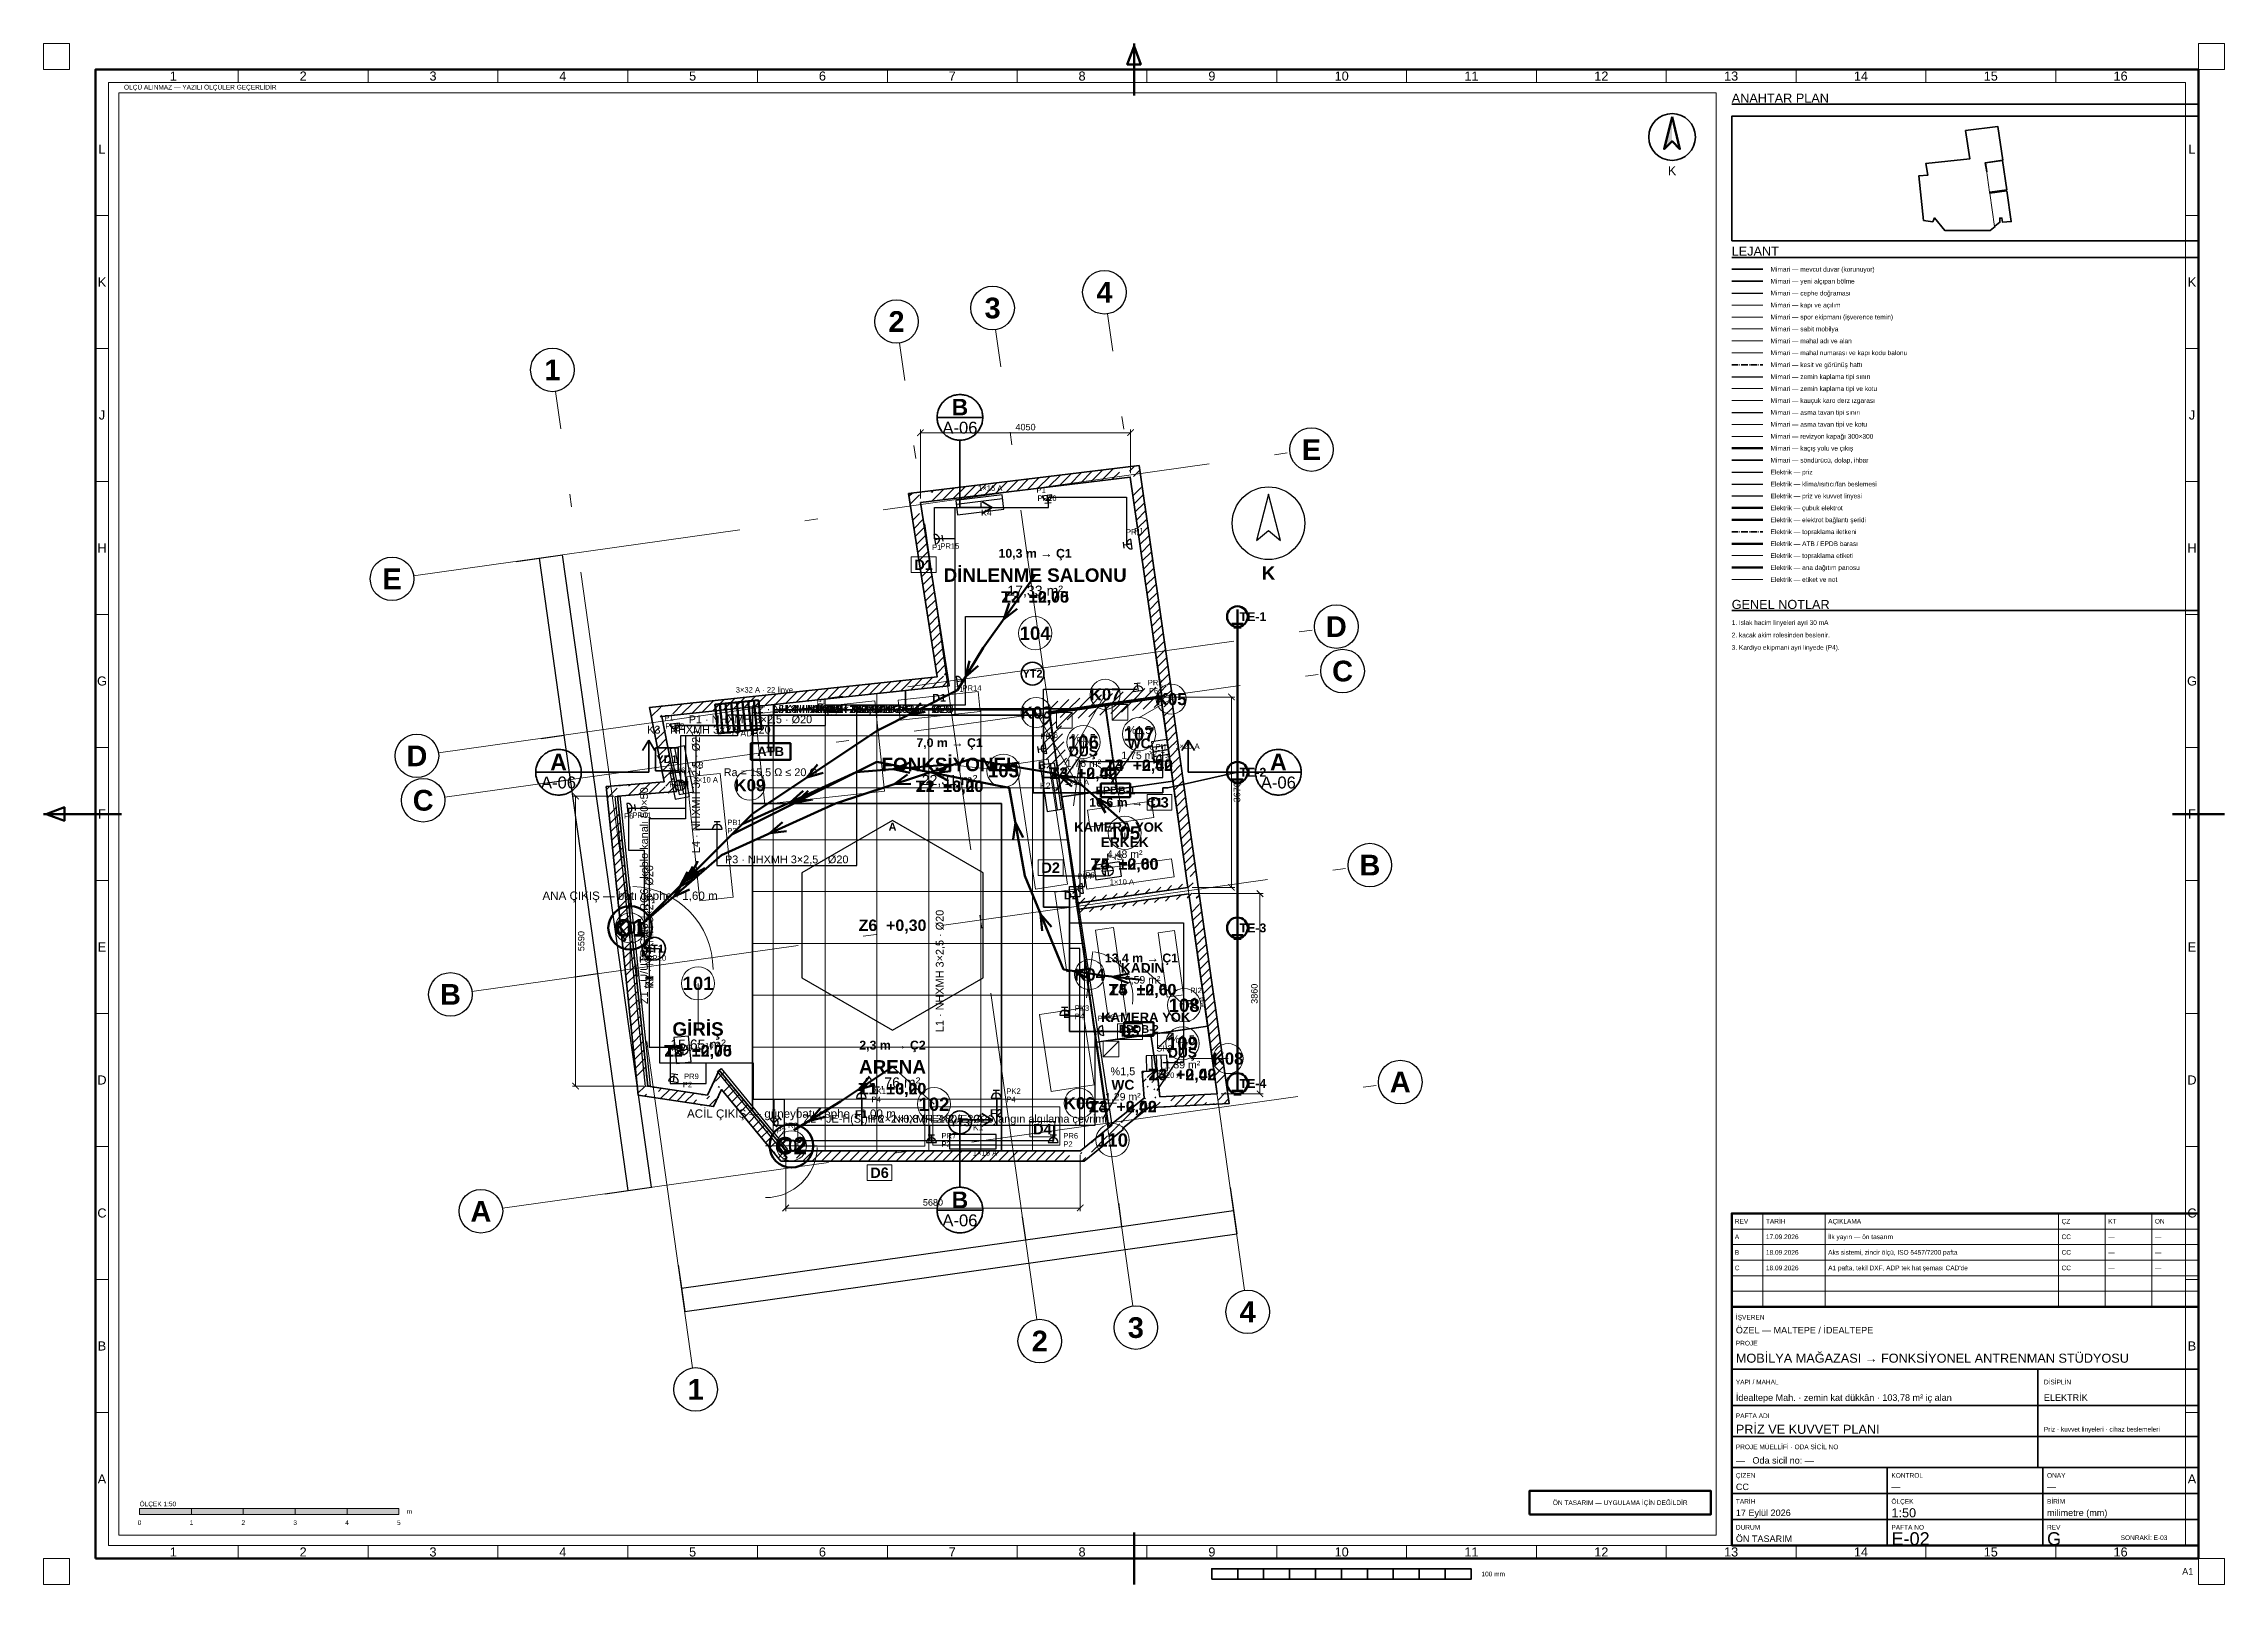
# Paper-space layout 'E-02 PRİZ VE KUVVET PLANI' of a CAD drawing. Header units: millimetres. Extents: x 0 to 841, y 0 to 594.
# The model-space entities are those that its viewports show. They can reach past a viewport. Long polylines and large blocks are cut down to what shows.
import ezdxf
from ezdxf.enums import TextEntityAlignment as Align

# ---------------------------------------------------------------- set-up
doc = ezdxf.new("R2010")
doc.units = ezdxf.units.MM
doc.linetypes.add('DASHDOT', pattern=[3.556, 2.54, -0.508, 0, -0.508])
for name, color, linetype, lineweight in [('A-CEPHE', 5, 'Continuous', 25), ('A-DUVAR-MEVCUT', 8, 'Continuous', 35), ('A-DUVAR-YENI', 1, 'Continuous', 35), ('A-EKIPMAN', 9, 'Continuous', 18), ('A-KAPI', 8, 'Continuous', 18), ('A-KESIT-HAT', 1, 'DASHDOT', 35), ('A-MAHAL', 250, 'Continuous', 18), ('A-MOBILYA', 9, 'Continuous', 18), ('A-TAVAN-KAPAK', 150, 'Continuous', 18), ('A-TAVAN-SINIR', 150, 'Continuous', 25), ('A-TAVAN-YAZI', 150, 'Continuous', 13), ('A-YANGIN-EKIP', 1, 'Continuous', 35), ('A-YANGIN-KACIS', 3, 'Continuous', 50), ('A-YAZI', 7, 'Continuous', 13), ('A-ZEMIN-DERZ', 253, 'Continuous', 13), ('A-ZEMIN-SINIR', 30, 'Continuous', 25), ('A-ZEMIN-YAZI', 30, 'Continuous', 13), ('E-KUVVET-CIHAZ', 5, 'Continuous', 25), ('E-KUVVET-LINYE', 5, 'Continuous', 25), ('E-KUVVET-PRIZ', 5, 'Continuous', 25), ('E-PANO', 7, 'Continuous', 50), ('E-TOPRAK-BARA', 3, 'Continuous', 50), ('E-TOPRAK-ELEKTROT', 3, 'Continuous', 50), ('E-TOPRAK-ILETKEN', 3, 'DASHDOT', 35), ('E-TOPRAK-SERIT', 3, 'Continuous', 50), ('E-TOPRAK-YAZI', 3, 'Continuous', 13), ('E-YAZI', 7, 'Continuous', 13), ('G-AKS-BALON', 8, 'Continuous', 25), ('G-AKS-HAT', 8, 'DASHDOT', 18), ('G-ANTET', 7, 'Continuous', 25), ('G-CERCEVE', 7, 'Continuous', 70), ('G-KUZEY', 7, 'Continuous', 25), ('G-OLCU', 7, 'Continuous', 13), ('G-OLCU-ZINCIR', 7, 'Continuous', 13), ('G-PAFTA-ZON', 8, 'Continuous', 13), ('G-YAZI', 7, 'Continuous', 18)]:
    doc.layers.add(name, color=color, linetype=linetype, lineweight=lineweight)
doc.layers.add('G-VIEWPORT', color=251, linetype='Continuous', lineweight=13, plot=False)
doc.styles.add('GYM', font='arial.ttf')
doc.styles.add('GYM-B', font='arialbd.ttf')
doc.styles.add('OpenSansCondensed-Light', font='OpenSansCondensed-Light.ttf')
doc.dimstyles.new('EZDXF', dxfattribs={"dimtxt": 0.25, "dimasz": 0.175, "dimexe": 0.375, "dimexo": 0.125, "dimgap": 0.1, "dimtad": 1, "dimlfac": 100, "dimzin": 12, "dimdsep": 46, "dimtxsty": 'OpenSansCondensed-Light', "dimblk": 'ARCHTICK', "dimcen": 2.5, "dimazin": 3, "dimtfac": 0.5, "dimtmove": 2, "dimatfit": 3})
doc.dimstyles.new('GYM-50', dxfattribs={"dimscale": 50, "dimtxt": 2.5, "dimasz": 2.5, "dimexe": 1.25, "dimexo": 1.5, "dimgap": 0.9, "dimtad": 1, "dimdec": 0, "dimtxsty": 'GYM', "dimblk": 'ARCHTICK', "dimcen": 2.5, "dimclrd": 7, "dimclre": 7, "dimclrt": 7, "dimazin": 3, "dimtfac": 1, "dimtmove": 0, "dimatfit": 3, "dimlwd": 18, "dimlwe": 13})

psp = doc.layouts.new('E-02 PRİZ VE KUVVET PLANI')

# ---------------------------------------------------------------- texts
at = {"layer": 'G-ANTET', "style": 'GYM'}
for s, height, p in [('K', 3.5, (628, 545)), ('0', 1.8, (37, 23.8)), ('1', 1.8, (57, 23.8)), ('2', 1.8, (77, 23.8)), ('3', 1.8, (97, 23.8)), ('4', 1.8, (117, 23.8)), ('5', 1.8, (137, 23.8))]:
    psp.add_text(s, height=height, dxfattribs=at).set_placement(p, align=Align.MIDDLE_CENTER)
for s, height, p in [('A', 1.8, (652.2, 134)), ('REV', 1.8, (652.2, 140)), ('TARİH', 1.8, (664.2, 140)), ('17.09.2026', 1.8, (664.2, 134)), ('AÇIKLAMA', 1.8, (688.2, 140)), ('İlk yayın — ön tasarım', 1.8, (688.2, 134)), ('ÇZ', 1.8, (778.2, 140)), ('CC', 1.8, (778.2, 134)), ('KT', 1.8, (796.2, 140)), ('ON', 1.8, (814.2, 140)), ('B', 1.8, (652.2, 128)), ('18.09.2026', 1.8, (664.2, 128)), ('Aks sistemi, zincir ölçü, ISO 5457/7200 pafta', 1.8, (688.2, 128)), ('CC', 1.8, (778.2, 128)), ('—', 1.8, (796.2, 134)), ('—', 1.8, (796.2, 128)), ('—', 1.8, (814.2, 134)), ('—', 1.8, (814.2, 128)), ('C', 1.8, (652.2, 122)), ('18.09.2026', 1.8, (664.2, 122)), ("A1 pafta, tekil DXF, ADP tek hat şeması CAD'de", 1.8, (688.2, 122)), ('CC', 1.8, (778.2, 122)), ('—', 1.8, (796.2, 122)), ('—', 1.8, (814.2, 122)), ('İŞVEREN', 1.8, (652.6, 103)), ('ÖZEL — MALTEPE / İDEALTEPE', 2.5, (652.6, 98)), ('PROJE', 1.8, (652.6, 93)), ('MOBİLYA MAĞAZASI → FONKSİYONEL ANTRENMAN STÜDYOSU', 3.5, (652.6, 87.2)), ('YAPI / MAHAL', 1.8, (652.6, 78)), ('DİSİPLİN', 1.8, (771.4, 78)), ('İdealtepe Mah. · zemin kat dükkân · 103,78 m² iç alan', 2.5, (652.6, 72)), ('ELEKTRİK', 2.5, (771.4, 72)), ('PAFTA ADI', 1.8, (652.6, 65)), ('PRİZ VE KUVVET PLANI', 3.5, (652.6, 59.8)), ('Priz · kuvvet linyeleri · cihaz beslemeleri', 1.8, (771.4, 59.8)), ('PROJE MÜELLİFİ · ODA SİCİL NO', 1.8, (652.6, 53)), ('—   Oda sicil no: —', 2.5, (652.6, 47.8)), ('ÇİZEN', 1.8, (652.6, 42)), ('KONTROL', 1.8, (712.6, 42)), ('ONAY', 1.8, (772.6, 42)), ('CC', 2.5, (652.6, 37.6)), ('—', 2.5, (712.6, 37.6)), ('—', 2.5, (772.6, 37.6)), ('ÖLÇEK 1:50', 1.8, (37, 31)), ('m', 1.8, (140, 28.1)), ('TARİH', 1.8, (652.6, 32)), ('17 Eylül 2026', 2.5, (652.6, 27.6)), ('ÖLÇEK', 1.8, (712.6, 32)), ('1:50', 3.5, (712.6, 27.6)), ('BİRİM', 1.8, (772.6, 32)), ('milimetre (mm)', 2.5, (772.6, 27.6)), ('ÖN TASARIM', 2.5, (652.6, 17.6)), ('DURUM', 1.8, (652.6, 22)), ('PAFTA NO', 1.8, (712.6, 22)), ('E-02', 5, (712.6, 17.6)), ('REV', 1.8, (772.6, 22)), ('G', 5, (772.6, 17.6)), ('SONRAKİ: E-03', 1.8, (801, 18))]:
    psp.add_text(s, height=height, dxfattribs=at).set_placement(p, align=Align.MIDDLE_LEFT)
at = {"layer": 'G-ANTET', "color": 1, "style": 'GYM'}
psp.add_text('ÖN TASARIM — UYGULAMA İÇİN DEĞİLDİR', height=1.8, dxfattribs=at).set_placement((608, 31.5), align=Align.MIDDLE_CENTER)
at = {"layer": 'G-CERCEVE', "style": 'GYM'}
psp.add_text('100 mm', height=1.8, dxfattribs=at).set_placement((554.5, 4), align=Align.MIDDLE_LEFT)
psp.add_text('A1', height=2.5, dxfattribs=at).set_placement((829, 5), align=Align.MIDDLE_RIGHT)
at = {"layer": 'G-PAFTA-ZON', "style": 'GYM'}
for s, p in [('1', (50.03, 581.5)), ('2', (100.09, 581.5)), ('3', (150.16, 581.5)), ('4', (200.22, 581.5)), ('5', (250.28, 581.5)), ('6', (300.34, 581.5)), ('7', (350.41, 581.5)), ('8', (400.47, 581.5)), ('9', (450.53, 581.5)), ('10', (500.59, 581.5)), ('11', (550.66, 581.5)), ('12', (600.72, 581.5)), ('13', (650.78, 581.5)), ('14', (700.84, 581.5)), ('15', (750.91, 581.5)), ('16', (800.97, 581.5)), ('L', (22.5, 553.36)), ('L', (828.5, 553.36)), ('K', (22.5, 502.09)), ('K', (828.5, 502.09)), ('J', (22.5, 450.82)), ('J', (828.5, 450.82)), ('H', (22.5, 399.55)), ('H', (828.5, 399.55)), ('G', (22.5, 348.27)), ('G', (828.5, 348.27)), ('F', (22.5, 297)), ('F', (828.5, 297)), ('E', (22.5, 245.73)), ('E', (828.5, 245.73)), ('D', (22.5, 194.45)), ('D', (828.5, 194.45)), ('C', (22.5, 143.18)), ('C', (828.5, 143.18)), ('B', (22.5, 91.91)), ('B', (828.5, 91.91)), ('A', (22.5, 40.64)), ('A', (828.5, 40.64)), ('1', (50.03, 12.5)), ('2', (100.09, 12.5)), ('3', (150.16, 12.5)), ('4', (200.22, 12.5)), ('5', (250.28, 12.5)), ('6', (300.34, 12.5)), ('7', (350.41, 12.5)), ('8', (400.47, 12.5)), ('9', (450.53, 12.5)), ('10', (500.59, 12.5)), ('11', (550.66, 12.5)), ('12', (600.72, 12.5)), ('13', (650.78, 12.5)), ('14', (700.84, 12.5)), ('15', (750.91, 12.5)), ('16', (800.97, 12.5))]:
    psp.add_text(s, height=3.5, dxfattribs=at).set_placement(p, align=Align.MIDDLE_CENTER)
at = {"layer": 'G-YAZI', "style": 'GYM'}
for s, height, p in [('ÖLÇÜ ALINMAZ — YAZILI ÖLÇÜLER GEÇERLİDİR', 1.8, (31, 577.2)), ('ANAHTAR PLAN', 3.5, (651, 573)), ('LEJANT', 3.5, (651, 514)), ('Mimari — mevcut duvar (korunuyor)', 1.8, (666, 507)), ('Mimari — yeni alçıpan bölme', 1.8, (666, 502.4)), ('Mimari — cephe doğraması', 1.8, (666, 497.8)), ('Mimari — kapı ve açılım', 1.8, (666, 493.2)), ('Mimari — spor ekipmanı (işverence temin)', 1.8, (666, 488.6)), ('Mimari — sabit mobilya', 1.8, (666, 484)), ('Mimari — mahal adı ve alan', 1.8, (666, 479.4)), ('Mimari — mahal numarası ve kapı kodu balonu', 1.8, (666, 474.8)), ('Mimari — kesit ve görünüş hattı', 1.8, (666, 470.2)), ('Mimari — zemin kaplama tipi sınırı', 1.8, (666, 465.6)), ('Mimari — zemin kaplama tipi ve kotu', 1.8, (666, 461)), ('Mimari — kauçuk karo derz ızgarası', 1.8, (666, 456.4)), ('Mimari — asma tavan tipi sınırı', 1.8, (666, 451.8)), ('Mimari — asma tavan tipi ve kotu', 1.8, (666, 447.2)), ('Mimari — revizyon kapağı 300×300', 1.8, (666, 442.6)), ('Mimari — kaçış yolu ve çıkış', 1.8, (666, 438)), ('Mimari — söndürücü, dolap, ihbar', 1.8, (666, 433.4)), ('Elektrik — priz', 1.8, (666, 428.8)), ('Elektrik — klima/ısıtıcı/fan beslemesi', 1.8, (666, 424.2)), ('Elektrik — priz ve kuvvet linyesi', 1.8, (666, 419.6)), ('Elektrik — çubuk elektrot', 1.8, (666, 415)), ('Elektrik — elektrot bağlantı şeridi', 1.8, (666, 410.4)), ('Elektrik — topraklama iletkeni', 1.8, (666, 405.8)), ('Elektrik — ATB / EPDB barası', 1.8, (666, 401.2)), ('Elektrik — topraklama etiketi', 1.8, (666, 396.6)), ('Elektrik — ana dağıtım panosu', 1.8, (666, 392)), ('Elektrik — etiket ve not', 1.8, (666, 387.4)), ('GENEL NOTLAR', 3.5, (651, 377.8)), ('1. Islak hacim linyeleri ayri 30 mA', 1.8, (651, 370.8)), ('3. Kardiyo ekipmani ayri linyede (P4).', 1.8, (651, 361.2)), ('2. kacak akim rolesinden beslenir.', 1.8, (651, 366))]:
    psp.add_text(s, height=height, dxfattribs=at).set_placement(p, align=Align.MIDDLE_LEFT)

msp = doc.modelspace()

# ---------------------------------------------------------------- texts
at = {"layer": 'A-EKIPMAN', "style": 'GYM-B'}
for s, p in [('C', (3900, 8553.31202)), ('D1', (6200, 8736.25055)), ('B', (8180, 7432.8534)), ('A', (5300, 6249.88661)), ('D2', (8740, 4925.57862)), ('E', (8660, 2634.89996)), ('F1', (4700, 710)), ('F2', (7300, 730))]:
    msp.add_text(s, height=150, dxfattribs=at).set_placement(p, align=Align.MIDDLE_CENTER)
at = {"layer": 'A-KESIT-HAT'}
for s, height, style, p in [('B', 316.8, 'GYM-B', (6600, 14338)), ('A-06', 228.8, 'GYM', (6600, 13942)), ('A', 316.8, 'GYM-B', (-1140, 7498)), ('A', 316.8, 'GYM-B', (12740, 7498)), ('A-06', 228.8, 'GYM', (-1140, 7102)), ('A-06', 228.8, 'GYM', (12740, 7102)), ('B', 316.8, 'GYM-B', (6600, -942)), ('A-06', 228.8, 'GYM', (6600, -1338))]:
    msp.add_text(s, height=height, dxfattribs=dict(at, style=style)).set_placement(p, align=Align.MIDDLE_CENTER)
at = {"layer": 'A-MAHAL', "style": 'GYM-B'}
for s, height, p in [('D1', 200, (5900, 11300)), ('104', 256, (8050, 9980)), ('K07', 232, (9400, 8800.99963)), ('K03', 232, (8070, 8450.99963)), ('K05', 232, (10673.53829, 8710)), ('106', 256, (8981.23664, 7882.2495)), ('107', 256, (10054.23645, 8035.00017)), ('K09', 232, (2550, 7050)), ('103', 256, (7439.23048, 7330)), ('D3', 200, (10447.46134, 6720)), ('105', 256, (9777.09054, 6131.43909)), ('D2', 200, (8350, 5460)), ('K01', 232, (240, 4300)), ('K04', 232, (9100, 3400)), ('101', 256, (1550, 3230)), ('108', 256, (10922.70129, 2808.50033)), ('D5', 200, (9880, 2300)), ('109', 256, (10890.77574, 2073.62044)), ('K08', 232, (11770, 1780)), ('102', 256, (6100, 900)), ('K06', 232, (8900, 920)), ('D4', 200, (8190, 420)), ('K02', 232, (3350, 100)), ('110', 256, (9542.088, 208.58984)), ('D6', 200, (5050, -420))]:
    msp.add_text(s, height=height, dxfattribs=at).set_placement(p, align=Align.MIDDLE_CENTER)
at = {"layer": 'A-TAVAN-YAZI', "style": 'GYM-B'}
for s, p in [('T2  +2,75', (8050, 10680)), ('T3  +2,40', (8981.23664, 7282.2495)), ('T3  +2,40', (10054.23645, 7435.00017)), ('T1  +3,20', (6400, 7030)), ('T4  +2,60', (9777.09054, 5531.43909)), ('T4  +2,60', (10122.70129, 3108.50033)), ('T2  +2,75', (1550, 1930)), ('T1  +3,20', (5300, 1200)), ('T3  +2,40', (10890.77574, 1473.62044)), ('T3  +2,40', (9742.088, 855))]:
    msp.add_text(s, height=220, dxfattribs=at).set_placement(p, align=Align.MIDDLE_CENTER)
at = {"layer": 'A-YANGIN-EKIP', "style": 'GYM-B'}
for s, p in [('YT2', (8000, 9200)), ('YD1', (950, 7550)), ('YT1', (700, 3900)), ('YT3', (6600, 550))]:
    msp.add_text(s, height=150, dxfattribs=at).set_placement(p, align=Align.MIDDLE_CENTER)
at = {"layer": 'A-YANGIN-KACIS'}
for s, height, style, p in [('10,3 m → Ç1', 170, 'GYM-B', (8050, 11520)), ('7,0 m → Ç1', 170, 'GYM-B', (6400, 7870)), ('10,6 m → Ç1', 170, 'GYM-B', (9800, 6720)), ('ANA ÇIKIŞ — batı cephe · 1,60 m', 160, 'GYM', (240, 4920)), ('Ç1', 336, 'GYM-B', (240, 4300)), ('13,4 m → Ç1', 170, 'GYM-B', (10100, 3720)), ('2,3 m → Ç2', 170, 'GYM-B', (5300, 2040)), ('ACİL ÇIKIŞ — güneybatı cephe · 1,00 m', 160, 'GYM', (3350, 720)), ('Ç2', 336, 'GYM-B', (3350, 100))]:
    msp.add_text(s, height=height, dxfattribs=dict(at, style=style)).set_placement(p, align=Align.MIDDLE_CENTER)
at = {"layer": 'A-YAZI'}
for s, height, style, p in [('DİNLENME SALONU', 260, 'GYM-B', (8050, 11100)), ('17,33 m²', 195, 'GYM', (8050, 10800)), ('FONKSİYONEL', 260, 'GYM-B', (6400, 7450)), ('DUŞ', 190, 'GYM-B', (8981.23664, 7702.2495)), ('1,75 m²', 145, 'GYM', (10054.23645, 7625.00017)), ('WC', 190, 'GYM-B', (10054.23645, 7855.00017)), ('22,31 m²', 195, 'GYM', (6400, 7150)), ('1,76 m²', 145, 'GYM', (8981.23664, 7472.2495)), ('ERKEK', 190, 'GYM-B', (9777.09054, 5951.43909)), ('4,48 m²', 145, 'GYM', (9777.09054, 5721.43909)), ('KADIN', 190, 'GYM-B', (10122.70129, 3528.50033)), ('5,59 m²', 145, 'GYM', (10122.70129, 3298.50033)), ('GİRİŞ', 260, 'GYM-B', (1550, 2350)), ('15,65 m²', 195, 'GYM', (1550, 2050)), ('ARENA', 260, 'GYM-B', (5300, 1620)), ('1,39 m²', 145, 'GYM', (10890.77574, 1663.62044)), ('DUŞ', 190, 'GYM-B', (10890.77574, 1893.62044)), ('31,76 m²', 195, 'GYM', (5300, 1320)), ('WC', 190, 'GYM-B', (9742.088, 1275)), ('1,29 m²', 145, 'GYM', (9742.088, 1045))]:
    msp.add_text(s, height=height, dxfattribs=dict(at, style=style)).set_placement(p, align=Align.MIDDLE_CENTER)
at = {"layer": 'A-ZEMIN-YAZI'}
for s, height, style, p in [('Z3  ±0,00', 220, 'GYM-B', (8050, 10680)), ('%1,5', 150, 'GYM', (8981.23664, 7962.2495)), ('%1,5', 150, 'GYM', (10054.23645, 8115.00017)), ('Z4  −0,02', 220, 'GYM-B', (8981.23664, 7282.2495)), ('Z4  −0,02', 220, 'GYM-B', (10054.23645, 7435.00017)), ('Z2  ±0,00', 220, 'GYM-B', (6400, 7030)), ('Z5  ±0,00', 220, 'GYM-B', (9777.09054, 5531.43909)), ('Z6  +0,30', 220, 'GYM-B', (5300, 4350)), ('Z5  ±0,00', 220, 'GYM-B', (10122.70129, 3108.50033)), ('%1,5', 150, 'GYM', (10890.77574, 2153.62044)), ('Z3  ±0,00', 220, 'GYM-B', (1550, 1930)), ('Z1  ±0,00', 220, 'GYM-B', (5300, 1200)), ('%1,5', 150, 'GYM', (9742.088, 1535)), ('Z4  −0,02', 220, 'GYM-B', (10890.77574, 1473.62044)), ('Z4  −0,02', 220, 'GYM-B', (9742.088, 855))]:
    msp.add_text(s, height=height, dxfattribs=dict(at, style=style)).set_placement(p, align=Align.MIDDLE_CENTER)
at = {"layer": 'E-TOPRAK-YAZI'}
for s, height, style, p in [('TE-1', 170, 'GYM-B', (12250, 10300)), ('ATB', 180, 'GYM-B', (2950, 7700)), ('Ra = 15,5 Ω ≤ 20 Ω', 150, 'GYM', (2950, 7300)), ('TE-2', 170, 'GYM-B', (12250, 7300)), ('EPDB-1', 150, 'GYM-B', (9600, 6950)), ('TE-3', 170, 'GYM-B', (12250, 4300)), ('EPDB-2', 150, 'GYM-B', (10050, 2350)), ('TE-4', 170, 'GYM-B', (12250, 1300))]:
    msp.add_text(s, height=height, dxfattribs=dict(at, style=style)).set_placement(p, align=Align.MIDDLE_CENTER)
at = {"layer": 'E-YAZI'}
for s, height, style, p in [('L2 · NHXMH 3×2,5 · Ø20', 150, 'GYM', (3760, 8520)), ('L6 · NHXMH 3×2,5 · Ø20', 150, 'GYM', (4160, 8520)), ('K4 · NHXMH 3×2,5 · Ø20', 150, 'GYM', (4410, 8520)), ('L3 · NHXMH 3×2,5 · Ø20', 150, 'GYM', (4410, 8520)), ('W1 · NHXMH 3×2,5 · Ø20', 150, 'GYM', (5260, 8520)), ('W2 · NHXMH 3×2,5 · Ø20', 150, 'GYM', (5260, 8520)), ('V2 · NHXMH 3×2,5 · Ø20', 150, 'GYM', (5260, 8520)), ('P5 · NHXMH 3×2,5 · Ø20', 150, 'GYM', (5260, 8520)), ('K2 · NHXMH 3×2,5 · Ø20', 150, 'GYM', (5260, 8520)), ('L5 · NHXMH 3×2,5 · Ø20', 150, 'GYM', (5260, 8520)), ('K3 · NHXMH 3×2,5 · Ø20', 150, 'GYM', (1760, 8120)), ('P1 · NHXMH 3×2,5 · Ø20', 150, 'GYM', (2560, 8320)), ('KAMERA YOK', 180, 'GYM-B', (9661.9429, 6242)), ('P3 · NHXMH 3×2,5 · Ø20', 150, 'GYM', (3260, 5620)), ('KAMERA YOK', 180, 'GYM-B', (10184.2467, 2578)), ('Z2 · JE-H(St)H 2×2×0,8 (FE180/E30) · yangın algılama çevrimi', 150, 'GYM', (6510, 620)), ('P6 · NHXMH 3×2,5 · Ø20', 150, 'GYM', (6060, 620))]:
    msp.add_text(s, height=height, dxfattribs=dict(at, style=style)).set_placement(p, align=Align.MIDDLE_CENTER)
at = {"layer": 'E-YAZI', "style": 'GYM'}
for s, p in [('L4 · NHXMH 3×2,5 · Ø20', (1510, 6920)), ('Z1 · U/UTP Cat6 + RG6 · kablo kanalı 50×50', (510, 4920)), ('P2 · NHXMH 3×2,5 · Ø20', (610, 4320)), ('P4 · NHXMH 3×2,5 · Ø20', (610, 4320)), ('K1 · NHXMH 3×2,5 · Ø20', (610, 4320)), ('V1 · NHXMH 3×2,5 · Ø20', (610, 4320)), ('L1 · NHXMH 3×2,5 · Ø20', (6210, 3470))]:
    msp.add_text(s, height=150, rotation=90, dxfattribs=at).set_placement(p, align=Align.MIDDLE_CENTER)
at = {"layer": 'G-AKS-BALON', "style": 'GYM-B'}
for s, p in [('3', (7229.60505, 16248.88931)), ('4', (9386.42289, 16552.01029)), ('2', (5377.23919, 15988.55627)), ('1', (-1258.20667, 15056.00517)), ('E', (13378.20927, 13519.68238)), ('E', (-4350.23863, 11028.11152)), ('D', (13857.833, 10106.98224)), ('C', (13978.16993, 9250.74044)), ('D', (-3870.61491, 7615.41138)), ('C', (-3750.27797, 6759.16958)), ('B', (14503.93786, 5509.70723)), ('B', (-3224.51004, 3018.13636)), ('A', (15091.55678, 1328.58142)), ('A', (-2636.89113, -1162.98945)), ('4', (12148.53164, -3101.41469)), ('3', (9991.7138, -3404.53567)), ('2', (8139.34795, -3664.86871)), ('1', (1503.90208, -4597.41981))]:
    msp.add_text(s, height=399, dxfattribs=at).set_placement(p, align=Align.MIDDLE_CENTER)

# ---------------------------------------------------------------- blocks, each defined once
blk = doc.blocks.new('G_KUZEY')
blk.add_lwpolyline([(0, 560), (-230, -330), (0, -140), (230, -330)], close=True)
blk.add_circle((0, 0), 700)
at = {"style": 'GYM-B'}
blk.add_text('K', height=260, dxfattribs=at).set_placement((0, -960), align=Align.MIDDLE_CENTER)
blk = doc.blocks.new('_ARCHTICK')
at = {"color": 0, "linetype": 'BYBLOCK', "const_width": 0.15}
blk.add_lwpolyline([(-0.5, -0.5), (0.5, 0.5)], dxfattribs=at)
blk = doc.blocks.new('E_PANO')
for p, q in [((-330, -280), (-330, 280)), ((-220, -280), (-220, 280)), ((-110, -280), (-110, 280)), ((0, -280), (0, 280)), ((110, -280), (110, 280)), ((220, -280), (220, 280)), ((330, -280), (330, 280))]:
    blk.add_line(p, q)
blk.add_lwpolyline([(-420, -280), (420, -280), (420, 280), (-420, 280)], close=True)
at = {"style": 'GYM'}
for tag, p, height in [('KOD', (0, 380), 120), ('TANIM', (0, -470), 105)]:
    blk.add_attdef(tag, p, '', height=height, dxfattribs=at)
blk = doc.blocks.new('E_PRIZ')
for p, q in [((-95, 0), (95, 0)), ((-60, 150), (60, 150)), ((0, 0), (0, 150))]:
    blk.add_line(p, q)
blk.add_arc((0, 0), 95, 0, 180)
at = {"style": 'GYM'}
for tag, p in [('KOD', (195, 80)), ('LINYE', (195, -80))]:
    blk.add_attdef(tag, p, '', height=105, dxfattribs=at)
blk = doc.blocks.new('E_PRIZ_IP44')
for p, q in [((-95, 0), (95, 0)), ((-60, 150), (60, 150)), ((0, 0), (0, 150))]:
    blk.add_line(p, q)
blk.add_arc((0, 0), 95, 0, 180)
at = {"style": 'GYM'}
blk.add_text('IP44', height=70, dxfattribs=at).set_placement((0, -120), align=Align.MIDDLE_CENTER)
blk.add_attdef('KOD', (205, 80), '', height=105, dxfattribs=at)
blk = doc.blocks.new('M_KLIMA_IC')
blk.add_line((-450, -60), (450, -60))
blk.add_lwpolyline([(-450, -140), (450, -140), (450, 140), (-450, 140)], close=True)
at = {"style": 'GYM'}
for tag, p, height in [('KOD', (0, 215), 120), ('KAPASITE', (0, -270), 105)]:
    blk.add_attdef(tag, p, '', height=height, dxfattribs=at)
blk = doc.blocks.new('M_ISITICI')
for p, q in [((-90, -150), (-90, 150)), ((0, -150), (0, 150)), ((90, -150), (90, 150))]:
    blk.add_line(p, q)
blk.add_lwpolyline([(-200, -150), (200, -150), (200, 150), (-200, 150)], close=True)
at = {"style": 'GYM'}
for tag, p, height in [('KOD', (0, 225), 120), ('GUC', (0, -285), 105)]:
    blk.add_attdef(tag, p, '', height=height, dxfattribs=at)
blk = doc.blocks.new('M_FAN')
for q in [(-105, 0), (0, 105), (105, 0), (0, -105)]:
    blk.add_line((0, 0), q)
blk.add_lwpolyline([(-250, -140), (250, -140), (250, 140), (-250, 140)], close=True)
blk.add_circle((0, 0), 105)
at = {"style": 'GYM'}
for tag, p, height in [('KOD', (0, 210), 120), ('TANIM', (0, -270), 105)]:
    blk.add_attdef(tag, p, '', height=height, dxfattribs=at)

# ---------------------------------------------------------------- dimensions: what is measured, and where the dimension line sits
at = {"layer": 'G-OLCU'}
for base, p1, p2 in [((5840, 13845), (5840, 12500), (9890, 12990)), ((3240, -1100), (3240, 0), (8920, 0))]:
    msp.add_linear_dim(base=base, p1=p1, p2=p2, dimstyle='GYM-50', dxfattribs=at).render()
for base, p1, p2 in [((11835, 8750), (10470, 8750), (11000, 5080)), ((-810, 6840), (0, 6840), (580, 1250)), ((12385, 1100), (11560, 1100), (11010, 4960))]:
    msp.add_linear_dim(base=base, p1=p1, p2=p2, angle=90, dimstyle='GYM-50', dxfattribs=at).render()
at = {"layer": 'G-OLCU-ZINCIR'}
for base, p1, p2, angle in [((650.79886, -700.93475), (-240.4424, -826.19055), (-1953.78991, 11364.91042), 98), ((-1028.54555, 8014.83818), (-1474.16618, 7952.21028), (-1953.78991, 11364.91042), 98), ((-908.20861, 7158.59638), (-1353.82924, 7095.96848), (-1474.16618, 7952.21028), 98), ((-382.44068, 3417.56316), (-828.06131, 3354.93527), (-1353.82924, 7095.96848), 98), ((205.17823, -763.56265), (-240.4424, -826.19055), (-828.06131, 3354.93527), 98), ((1292.35897, -3092.21235), (1167.10318, -2200.97108), (11811.73274, -704.96596), 8), ((9717.54279, -1453.70757), (9654.91489, -1008.08694), (11811.73274, -704.96596), 8), ((7865.17694, -1714.04061), (7802.54904, -1268.41998), (9654.91489, -1008.08694), 8), ((1229.73107, -2646.59171), (1167.10318, -2200.97108), (7802.54904, -1268.41998), 8)]:
    msp.add_linear_dim(base=base, p1=p1, p2=p2, angle=angle, dimstyle='EZDXF', dxfattribs=at).render()

# ---------------------------------------------------------------- hatches: boundary and pattern name
at = {"layer": 'A-DUVAR-MEVCUT'}
h = msp.add_hatch(dxfattribs=at)
h.set_pattern_fill('ANSI31', scale=40)
h.paths.add_polyline_path([(11012, 4959), (11563, 1104), (11760.98784, 1132.29865), (11209.98784, 4987.29865)])
h.paths.add_polyline_path([(11353, 1092.99729), (11563, 1104), (11532.98444, 1314), (11735.01704, 1314), (11773, 1048.25716), (11773, 914.72839), (11377.37373, 894), (11353, 894)])
h.paths.add_polyline_path([(11563, 1104), (10456, 1046), (10466.46442, 846.27395), (11573.46442, 904.27395)])
h.paths.add_polyline_path([(10432.29032, 1256), (10456, 1046), (10666, 1057.00271), (10666, 856.72839), (10278.39157, 836.42009), (10275.47486, 862.25383), (10246, 838.72565), (10246, 1256)])
h.paths.add_polyline_path([(10456, 1046), (10400, 1542), (10201.26266, 1519.56191), (10257.26266, 1023.56191)])
h.paths.add_polyline_path([(10190, 1332), (10190, 1534.60563), (10400, 1542), (10423.70968, 1332)])
h.paths.add_polyline_path([(10400, 1542), (10116, 1532), (10123.03789, 1332.12387), (10407.03789, 1342.12387)])
h.paths.add_polyline_path([(10326, 1322), (10129.89105, 1322), (10116, 1532), (10326, 1539.39437)])
h.paths.add_polyline_path([(10116, 1532), (10150, 1018), (10349.56388, 1031.20072), (10315.56388, 1545.20072)])
h.paths.add_polyline_path([(9940, 850.36842), (10150, 1018), (10136.10895, 1228), (10360, 1228), (10360, 840.69587), (10278.39157, 836.42009), (10275.47486, 862.25383), (10207.50852, 808), (9940, 808)])
h.paths.add_polyline_path([(10150, 1018), (9527.47436, 521.07164), (9652.24609, 364.7642), (10274.77173, 861.69256)])
h.paths.add_polyline_path([(9317.47436, 322.81752), (9531, 498), (9527.47436, 521.07164), (9737.47436, 688.70322), (9737.47436, 408.70048), (9618.47696, 311.07164), (9317.47436, 311.07164)])
h.paths.add_polyline_path([(9527.47436, 521.07164), (9531, 498), (9728.70495, 528.21182), (9725.17931, 551.28346)])
h.paths.add_polyline_path([(9321, 325.71005), (9531, 498), (9527.47436, 521.07164), (9741, 691.51754), (9741, 411.59301), (9590.35551, 288), (9321, 288)])
h.paths.add_polyline_path([(9531, 498), (8924, 0), (9050.85552, -154.62108), (9657.85552, 343.37892)])
h.paths.add_polyline_path([(9134, -86.40699), (8995.54426, -200), (8714, -200), (8714, 0), (8924, 0), (9134, 172.28995)])
h.paths.add_polyline_path([(8924, 0), (3241, 0), (3241, -200), (8924, -200)])
h.paths.add_polyline_path([(3067.59807, 210), (3241, 0), (3451, 0), (3451, -200), (3146.77475, -200), (3031, -59.78993), (3031, 210)])
h.paths.add_polyline_path([(3241, 0), (1957, 1555), (1802.78013, 1427.65703), (3086.78013, -127.34297)])
h.paths.add_polyline_path([(1858.5625, 1345), (1957, 1555), (2130.40193, 1345)])
h.paths.add_polyline_path([(1957, 1555), (1732, 1075), (1913.09179, 990.11322), (2138.09179, 1470.11322)])
h.paths.add_polyline_path([(1522, 904.11387), (1522, 1106.32697), (1732, 1075), (1830.4375, 1285), (1942, 1285), (1942, 1051.78408), (1854.44496, 865), (1784.19936, 865)])
h.paths.add_polyline_path([(1732, 1075), (579, 1247), (549.49132, 1049.18888), (1702.49132, 877.18888)])
h.paths.add_polyline_path([(557.26033, 1457), (579, 1247), (789, 1215.67303), (789, 1037), (631.19936, 1037), (396.03926, 1072.08026), (369, 1333.27294), (369, 1457)])
h.paths.add_polyline_path([(579, 1247), (0, 6840), (-198.93685, 6819.40561), (380.06315, 1226.40561)])
h.paths.add_polyline_path([(210, 6856.82218), (0, 6840), (21.73967, 6630), (-179.32916, 6630), (-210, 6926.27294), (-210, 7023.81848), (116.83741, 7050), (210, 7050)])
h.paths.add_polyline_path([(0, 6840), (1136, 6931), (1120.03003, 7130.36138), (-15.96997, 7039.36138)])
h.paths.add_polyline_path([(1094.75781, 7141), (1136, 6931), (926, 6914.17782), (926, 7141)])
h.paths.add_polyline_path([(1136, 6931), (853, 8372), (656.74886, 8333.45796), (939.74886, 6892.45796)])
h.paths.add_polyline_path([(1063, 8394.4824), (853, 8372), (894.24219, 8162), (690.42172, 8162), (643, 8403.46539), (643, 8550.6605), (935.73101, 8582), (1063, 8582)])
h.paths.add_polyline_path([(853, 8372), (6392, 8965), (6370.70986, 9163.8636), (831.70986, 8570.8636)])
h.paths.add_polyline_path([(6359.19864, 9175), (6392, 8965), (6182, 8942.5176), (6182, 9175)])
h.paths.add_polyline_path([(6392, 8965), (5840, 12499), (5642.39599, 12468.13486), (6194.39599, 8934.13486)])
h.paths.add_polyline_path([(6050, 12524.49073), (5840, 12499), (5872.80136, 12289), (5670.37631, 12289), (5630, 12547.49617), (5630, 12674.9773), (5910.28884, 12709), (6050, 12709)])
h.paths.add_polyline_path([(5840, 12499), (9885, 12990), (9860.90001, 13188.54267), (5815.90001, 12697.54267)])
h.paths.add_polyline_path([(9915.16355, 12780), (9885, 12990), (9675, 12964.50927), (9675, 13165.9773), (9955.28884, 13200), (10056.88905, 13200), (10095, 12934.6698), (10095, 12780)])
h.paths.add_polyline_path([(9885, 12990), (10491, 8771), (10688.96826, 8799.43536), (10082.96826, 13018.43536)])
h.paths.add_polyline_path([(10500.33896, 8561), (10473, 8753), (10281, 8725.32836), (10281, 8741.19293), (10491, 8771), (10460.83645, 8981), (10662.88905, 8981), (10701, 8715.6698), (10701, 8598.80247), (10697.05334, 8598.24229), (10701, 8570.52514), (10701, 8561)])
h.paths.add_polyline_path([(10491, 8771), (8314, 8462), (8342.10598, 8263.98471), (10519.10598, 8572.98471)])
h.paths.add_polyline_path([(8524, 8472.10401), (8329, 8444), (8356.21177, 8252), (8346.09066, 8252), (8314, 8462), (8524, 8491.80707)])
h.paths.add_polyline_path([(8314, 8462), (8485.61987, 7338.92633), (8683.32482, 7369.13815), (8511.70495, 8492.21182)])
h.paths.add_polyline_path([(8455.85699, 7548.92633), (8485.61987, 7338.92633), (8453.52921, 7548.92633)])
h.paths.add_polyline_path([(8485.61987, 7338.92633), (8329, 8444), (8130.97892, 8415.93487), (8287.59879, 7310.8612)])
h.paths.add_polyline_path([(8539, 8474.26586), (8329, 8444), (8358.76288, 8234), (8348.84129, 8234), (8314, 8462), (8539, 8493.93615)])
h.paths.add_polyline_path([(8329, 8444), (10473, 8753), (10444.47015, 8950.95466), (8300.47015, 8641.95466)])
h.paths.add_polyline_path([(10502.90199, 8543), (10473, 8753), (10263, 8722.73414), (10263, 8738.63803), (10491, 8771), (10463.4219, 8963), (10665.4745, 8963), (10683, 8840.98663), (10683, 8543)])
h.paths.add_polyline_path([(10473, 8753), (10996, 5080), (11194.00282, 5108.1937), (10671.00282, 8781.1937)])
h.paths.add_polyline_path([(11024.72088, 4870), (11012, 4959), (10786, 4926.84981), (10786, 5050.16768), (10996, 5080), (10966.09801, 5290), (11168.11534, 5290), (11206, 5023.93814), (11206, 4870)])
h.paths.add_polyline_path([(10996, 5080), (8876.81642, 4778.95156), (8904.94574, 4580.93959), (11024.12932, 4881.98803)])
h.paths.add_polyline_path([(9086.81642, 4685.12827), (8895.31677, 4657.88601), (8876.81642, 4778.95156), (9086.81642, 4808.78389)])
h.paths.add_polyline_path([(8876.81642, 4778.95156), (8895.31677, 4657.88601), (9093.02171, 4688.09783), (9074.52136, 4809.16338)])
h.paths.add_polyline_path([(9105.31677, 4687.76008), (8895.31677, 4657.88601), (8876.81642, 4778.95156), (9105.31677, 4811.41202)])
h.paths.add_polyline_path([(8895.31677, 4657.88601), (11012, 4959), (10983.8321, 5157.00649), (8867.14886, 4855.8925)])
h.paths.add_polyline_path([(11042.01556, 4749), (11012, 4959), (10802, 4929.12593), (10802, 5052.44061), (10996, 5080), (10983.32725, 5169), (11185.34458, 5169), (11222, 4911.57103), (11222, 4910.09728), (11221.04179, 4909.96115), (11222, 4903.25716), (11222, 4749)])

# ---------------------------------------------------------------- linework, layer by layer
at = {"layer": 'A-CEPHE'}
for points in [[(-44.75972, 6835.35588), (44.75972, 6844.64412), (624.75972, 1254.64412), (535.24028, 1245.35588)], [(3274.7883, 28.54425), (3205.2117, -28.54425), (1925.2117, 1531.45575), (1994.7883, 1588.54425)]]:
    msp.add_lwpolyline(points, close=True, dxfattribs=at)
at = {"layer": 'A-DUVAR-MEVCUT'}
for points in [[(11221.04179, 4909.96115), (11791.94357, 915.72091), (10278.39157, 836.42009), (10275.47486, 862.25383), (9742.65371, 436.93168), (9745.91018, 415.62146), (8995.54426, -200), (3146.77475, -200), (2003.97522, 1183.99787), (1849.85398, 855.2059), (396.03926, 1072.08026), (-220.01508, 7023.01622), (896.54259, 7112.45878), (614.68743, 8547.62938), (6162.00312, 9141.51965), (5610.45834, 12672.60525), (10055.14799, 13212.12135), (10717.45096, 8601.13749), (10697.05334, 8598.24229), (11222.20569, 4910.1265)], [(11012, 4959), (11563, 1104), (10456, 1046), (10400, 1542), (10116, 1532), (10150, 1018), (9527.47436, 521.07164), (9531, 498), (8924, 0), (3241, 0), (1957, 1555), (1732, 1075), (579, 1247), (0, 6840), (1136, 6931), (853, 8372), (6392, 8965), (5840, 12499), (9885, 12990), (10491, 8771), (8314, 8462), (8485.61987, 7338.92633), (8329, 8444), (10473, 8753), (10996, 5080), (8876.81642, 4778.95156), (8895.31677, 4657.88601)]]:
    msp.add_lwpolyline(points, close=True, dxfattribs=at)
at = {"layer": 'A-DUVAR-YENI'}
for points in [[(10473, 8753), (8329, 8444), (8849, 4775), (10996, 5080)], [(9403.29452, 8580.48246), (9631.66352, 6976.65965), (8558.61802, 6823.86825), (8331.29042, 8427.83935)], [(10475.81937, 8733.19972), (10704.18837, 7129.37691), (9632.65354, 6976.80062), (9404.28454, 8580.62343)], [(11012, 4959), (8868, 4654), (9466, 472), (10150, 1018), (10116, 1532), (10400, 1542), (10456, 1046), (11563, 1104)], [(10280.14346, 2245.09933), (10380.77907, 1541.32321), (10116, 1532), (10150, 1018), (9496.83309, 496.61238), (9463.16892, 491.79861), (9233.85158, 2095.4861)], [(11377.47369, 2402.01073), (11563, 1104), (10456, 1046), (10400, 1542), (10381.78418, 1541.3586), (10281.13339, 2245.24089)]]:
    msp.add_lwpolyline(points, close=True, dxfattribs=at)
at = {"layer": 'A-EKIPMAN'}
for points in [[(6991.3334, 8468.45876), (6949.89041, 8856.25055), (5408.6666, 8691.54124), (5450.10959, 8303.74945)], [(4960.45095, 8673.31202), (2653.58692, 8426.77938), (2839.54905, 6686.68798), (5146.41308, 6933.22062)], [(8301.8949, 7552.8534), (7689.02869, 7459.07169), (8058.1051, 5047.1466), (8670.97131, 5140.92831)], [(5300, 6369.88661), (3550.72689, 5359.9433), (3550.72689, 3340.0567), (5300, 2330.11339), (7049.27311, 3340.0567), (7049.27311, 5359.9433)], [(8815.52917, 5045.57862), (8430.01656, 4986.5869), (8664.47083, 3454.42138), (9049.98344, 3513.4131)], [(9188.61305, 1272.15913), (8961.72182, 2754.89996), (8131.38695, 2627.84087), (8358.27818, 1145.10004)], [(8525, 110), (8525, 850), (6075, 850), (6075, 110)], [(5925, 90), (5925, 830), (3475, 830), (3475, 90)]]:
    msp.add_lwpolyline(points, close=True, dxfattribs=at)
at = {"layer": 'A-KAPI'}
for p, q in [((8787.3721, 6654.37937), (8912.6279, 7545.62063)), ((240, 3500), (240, 5100)), ((9037.3721, 2954.37937), (9162.6279, 3845.62063)), ((2850, 100), (3850, 100))]:
    msp.add_line(p, q, dxfattribs=at)
for centre, radius, start, end in [((8787.3721, 6654.37937), 900, -8, 80), ((240, 3500), 1600, 0, 88), ((9037.3721, 2954.37937), 900, -8, 80), ((2850, 100), 1000, -90, -2)]:
    msp.add_arc(centre, radius, start, end, dxfattribs=at)
at = {"layer": 'A-KESIT-HAT'}
for p, q in [((6160, 14140), (7040, 14140)), ((6600, 13700), (6600, 12400)), ((6600, 12400), (7220, 12400)), ((7220, 12400), (7020, 12520)), ((7220, 12400), (7020, 12280)), ((600, 7920), (480, 7720)), ((600, 7300), (600, 7920)), ((600, 7920), (720, 7720)), ((11000, 7920), (10880, 7720)), ((11000, 7300), (11000, 7920)), ((11000, 7920), (11120, 7720)), ((-1580, 7300), (-700, 7300)), ((-700, 7300), (600, 7300)), ((12300, 7300), (11000, 7300)), ((12300, 7300), (13180, 7300)), ((6600, -700), (6600, 600)), ((6600, 600), (7220, 600)), ((7220, 600), (7020, 720)), ((7220, 600), (7020, 480)), ((6160, -1140), (7040, -1140))]:
    msp.add_line(p, q, dxfattribs=at)
for centre in [(6600, 14140), (-1140, 7300), (12740, 7300), (6600, -1140)]:
    msp.add_circle(centre, 440, dxfattribs=at)
at = {"layer": 'A-MAHAL'}
for p, q in [((8850, 7100), (8070, 8450.99963)), ((8620, 7450), (9400, 8800.99963)), ((10050, 8350), (10673.53829, 8710)), ((10054.23645, 7855.00017), (10054.23645, 8035.00017)), ((8981.23664, 7702.2495), (8981.23664, 7882.2495)), ((6400, 7450), (7439.23048, 7330)), ((2550, 7050), (2550, 7050)), ((9777.09054, 5951.43909), (9777.09054, 6131.43909)), ((240, 4300), (240, 4300)), ((9100, 3400), (9100, 3400)), ((10122.70129, 3528.50033), (10922.70129, 2808.50033)), ((1550, 2350), (1550, 3230)), ((10890.77574, 1893.62044), (10890.77574, 2073.62044)), ((11050, 1780), (11770, 1780)), ((5300, 1620), (6100, 900)), ((9620, 920), (8900, 920)), ((3350, 100), (3350, 100))]:
    msp.add_line(p, q, dxfattribs=at)
for points in [[(5660, 11150), (6140, 11150), (6140, 11450), (5660, 11450)], [(10207.46134, 6570), (10687.46134, 6570), (10687.46134, 6870), (10207.46134, 6870)], [(8110, 5310), (8590, 5310), (8590, 5610), (8110, 5610)], [(9640, 2150), (10120, 2150), (10120, 2450), (9640, 2450)], [(7950, 270), (8430, 270), (8430, 570), (7950, 570)], [(4810, -570), (5290, -570), (5290, -270), (4810, -270)]]:
    msp.add_lwpolyline(points, close=True, dxfattribs=at)
for centre, radius in [((8050, 9980), 320), ((9400, 8800.99963), 290), ((10673.53829, 8710), 290), ((8070, 8450.99963), 290), ((8981.23664, 7882.2495), 320), ((10054.23645, 8035.00017), 320), ((7439.23048, 7330), 320), ((2550, 7050), 290), ((9777.09054, 6131.43909), 320), ((240, 4300), 290), ((1550, 3230), 320), ((9100, 3400), 290), ((10922.70129, 2808.50033), 320), ((10890.77574, 2073.62044), 320), ((11770, 1780), 290), ((6100, 900), 320), ((8900, 920), 290), ((9542.088, 208.58984), 320), ((3350, 100), 290)]:
    msp.add_circle(centre, radius, dxfattribs=at)
at = {"layer": 'A-MOBILYA'}
for points in [[(1977.78546, 7277.39803), (1331.34623, 7209.45452), (1582.21454, 4822.60197), (2228.65377, 4890.54548)], [(9058.45138, 6566.50755), (9103.4583, 6249.68839), (10341.03313, 6425.49665), (10296.02621, 6742.31581)], [(8998.13474, 5391.34292), (9047.36105, 5044.82197), (10730.46282, 5283.9212), (10681.23651, 5630.44215)], [(9561.81032, 4306.5688), (9215.33462, 4257.02493), (9455.97628, 2574.143), (9802.45197, 2623.68687)], [(10737.02973, 4247.3292), (10420.25195, 4202.03195), (10597.19435, 2964.61876), (10913.97212, 3009.91602)]]:
    msp.add_lwpolyline(points, close=True, dxfattribs=at)
at = {"layer": 'A-TAVAN-KAPAK'}
for p, q in [((8461.29042, 8150.48246), (8761.29042, 8450.48246)), ((9534.28454, 8303.19972), (9834.28454, 8603.19972)), ((9363.85158, 1815.09933), (9663.85158, 2115.09933)), ((10411.13339, 1972.01073), (10711.13339, 2272.01073))]:
    msp.add_line(p, q, dxfattribs=at)
for points in [[(8461.29042, 8150.48246), (8761.29042, 8150.48246), (8761.29042, 8450.48246), (8461.29042, 8450.48246)], [(9534.28454, 8303.19972), (9834.28454, 8303.19972), (9834.28454, 8603.19972), (9534.28454, 8603.19972)], [(9363.85158, 1815.09933), (9663.85158, 1815.09933), (9663.85158, 2115.09933), (9363.85158, 2115.09933)], [(10411.13339, 1972.01073), (10711.13339, 1972.01073), (10711.13339, 2272.01073), (10411.13339, 2272.01073)]]:
    msp.add_lwpolyline(points, close=True, dxfattribs=at)
at = {"layer": 'A-TAVAN-SINIR'}
for points in [[(5550, 8520), (5550, 8874.85629), (6392, 8965), (5840, 12499), (9885, 12990), (10491, 8771), (8722.62783, 8520)], [(8924, 0), (7400, 0), (7400, 6700), (2600, 6700), (2600, 8559.03214), (5550, 8874.85629), (5550, 8520), (8722.62783, 8520), (8314, 8462), (9531, 498)], [(1957, 1555), (1732, 1075), (579, 1247), (0, 6840), (1136, 6931), (853, 8372), (2600, 8559.03214), (2600, 776.28894)], [(9403.29452, 8580.48246), (9631.66352, 6976.65965), (8558.61802, 6823.86825), (8331.29042, 8427.83935)], [(10475.81937, 8733.19972), (10704.18837, 7129.37691), (9632.65354, 6976.80062), (9404.28454, 8580.62343)], [(10996, 5080), (8849, 4775), (8558.75834, 6822.87818), (8558.75899, 6822.87824), (10704.32934, 7128.3869)], [(7400, 6700), (7400, 0), (3241, 0), (2600, 776.28894), (2600, 6700)], [(8868, 4654), (11012, 4959), (11377.3322, 2403.00067), (11377.33214, 2403.00066), (9233.71003, 2096.47603)], [(10280.14346, 2245.09933), (10380.77907, 1541.32321), (10116, 1532), (10150, 1018), (9496.83309, 496.61238), (9463.16892, 491.79861), (9233.85158, 2095.4861)], [(11377.47369, 2402.01073), (11563, 1104), (10456, 1046), (10400, 1542), (10381.78418, 1541.3586), (10281.13339, 2245.24089)]]:
    msp.add_lwpolyline(points, close=True, dxfattribs=at)
at = {"layer": 'A-YANGIN-EKIP'}
msp.add_lwpolyline([(730, 7330), (1170, 7330), (1170, 7770), (730, 7770)], close=True, dxfattribs=at)
for centre in [(8000, 9200), (700, 3900), (6600, 550)]:
    msp.add_circle(centre, 220, dxfattribs=at)
at = {"layer": 'A-YANGIN-KACIS'}
for p, q in [((7445.37713, 10253.52798), (7546.58535, 10559.96356)), ((7445.37713, 10253.52798), (7702.42433, 10448.65)), ((6706.29066, 9136.31669), (6784.97729, 9449.29318)), ((6706.29066, 9136.31669), (6948.48873, 9349.59109)), ((5614.21111, 8409.08688), (5846.45844, 8633.15618)), ((5614.21111, 8409.08688), (5932.54599, 8462.08476)), ((3650.23095, 7200.15396), (3853.53907, 7450.77655)), ((3650.23095, 7200.15396), (3959.7703, 7291.4297)), ((5320.62176, 7360.05181), (5619.78814, 7481.0698)), ((5320.62176, 7360.05181), (5635.69227, 7290.22024)), ((5328.91084, 7069.06701), (5592.08235, 7255.84663)), ((6098.36353, 7284.6346), (6419.21247, 7319.30197)), ((6098.36353, 7284.6346), (6382.36297, 7131.36951)), ((7422.50942, 7444.95154), (7742.32943, 7488.09128)), ((7422.50942, 7444.95154), (7710.46248, 7299.25009)), ((8508.93562, 7234.4451), (8756.31596, 7027.20408)), ((8508.93562, 7234.4451), (8830.20211, 7203.88836)), ((3336.13403, 6725.51547), (3577.06956, 6940.21513)), ((3336.13403, 6725.51547), (3656.31741, 6765.86986)), ((3439.00311, 6719.50155), (3671.82716, 6942.97153)), ((3439.00311, 6719.50155), (3757.47352, 6771.67881)), ((5328.91084, 7069.06701), (5651.59229, 7073.81624)), ((9240.02919, 6794.09189), (9407.76251, 6518.39024)), ((9240.02919, 6794.09189), (9534.47039, 6661.9925)), ((2936.13403, 6125.51547), (3177.06956, 6340.21513)), ((7668.71864, 6327.26104), (7627.97784, 6007.1266)), ((7668.71864, 6327.26104), (7816.57481, 6040.40842)), ((2936.13403, 6125.51547), (3256.31741, 6165.86986)), ((1297.72078, 5197.72078), (1447.92966, 5483.34845)), ((1397.72078, 5297.72078), (1547.92966, 5583.34845)), ((1089.26531, 4906.77947), (1258.77003, 5181.3956)), ((1197.72078, 5097.72078), (1347.92966, 5383.34845)), ((1197.72078, 5097.72078), (1483.34845, 5247.92966)), ((1297.72078, 5197.72078), (1583.34845, 5347.92966)), ((1397.72078, 5297.72078), (1683.34845, 5447.92966)), ((1089.26531, 4906.77947), (1384.55082, 5036.98062)), ((8155.76923, 4566.15385), (8185.91141, 4244.8482)), ((8155.76923, 4566.15385), (8362.69088, 4318.50631)), ((8797.26069, 3468.43829), (9116.70155, 3514.30122)), ((8797.26069, 3468.43829), (9086.44462, 3325.19539)), ((9546.01534, 3359.0917), (9862.61623, 3421.61968)), ((9546.01534, 3359.0917), (9842.30361, 3231.18887)), ((4650.4614, 1184.80914), (4853.19151, 1435.89951)), ((4650.4614, 1184.80914), (4959.78963, 1276.79785)), ((3696.40927, 581.139), (3909.44448, 823.54748)), ((3696.40927, 581.139), (4009.30794, 660.13455))]:
    msp.add_line(p, q, dxfattribs=at)
for points in [[(8050, 11100), (7050, 9700), (6550, 8880), (5000, 8100), (2600, 6500), (450, 4350)], [(9800, 6300), (8950, 7050), (8400, 7280), (6800, 7550), (4200, 6700), (2000, 5700), (450, 4350)], [(10100, 3300), (9350, 3380), (8600, 3500), (7850, 5300), (7550, 7000), (5000, 7500), (2200, 6100), (450, 4350)], [(6400, 7450), (4600, 7300), (2400, 6300), (450, 4350)], [(5300, 1620), (4300, 950), (3400, 400)]]:
    msp.add_lwpolyline(points, dxfattribs=at)
for centre in [(240, 4300), (3350, 100)]:
    msp.add_circle(centre, 420, dxfattribs=at)
at = {"layer": 'A-ZEMIN-DERZ'}
for p, q in [((3000, 6700), (3000, 8601.85575)), ((4000, 6700), (4000, 8708.91479)), ((5000, 6700), (5000, 8815.97382)), ((6000, 6700), (6000, 8520)), ((7000, 6700), (7000, 8520)), ((8000, 0), (8000, 8520)), ((2600, 8000), (8384.59945, 8000)), ((2600, 7000), (8537.4121, 7000)), ((3000, 291.86526), (3000, 6700)), ((4000, 0), (4000, 6700)), ((5000, 0), (5000, 6700)), ((6000, 0), (6000, 6700)), ((7000, 0), (7000, 6700)), ((2600, 6000), (7400, 6000)), ((7400, 6000), (8690.22476, 6000)), ((2600, 5000), (7400, 5000)), ((7400, 5000), (8843.03742, 5000)), ((2600, 4000), (7400, 4000)), ((7400, 4000), (8995.85008, 4000)), ((9000, 62.35255), (9000, 3972.84306)), ((2600, 3000), (7400, 3000)), ((7400, 3000), (9148.66273, 3000)), ((2600, 2000), (7400, 2000)), ((7400, 2000), (9301.47539, 2000)), ((2600, 1000), (7400, 1000)), ((7400, 1000), (9454.28805, 1000)), ((3241, 0), (7400, 0)), ((7400, 0), (8924, 0))]:
    msp.add_line(p, q, dxfattribs=at)
at = {"layer": 'A-ZEMIN-SINIR'}
for p, q in [((8451.29042, 6943.86825), (8981.23664, 7702.2495)), ((9524.28454, 7096.80062), (10054.23645, 7855.00017)), ((10401.13339, 1166), (10890.77574, 1893.62044)), ((9353.85158, 611.79861), (9742.088, 1275))]:
    msp.add_line(p, q, dxfattribs=at)
for points in [[(5550, 8520), (5550, 8874.85629), (6392, 8965), (5840, 12499), (9885, 12990), (10491, 8771), (8722.62783, 8520)], [(8924, 0), (7400, 0), (7400, 6700), (2600, 6700), (2600, 8559.03214), (5550, 8874.85629), (5550, 8520), (8722.62783, 8520), (8314, 8462), (9531, 498)], [(1957, 1555), (1732, 1075), (579, 1247), (0, 6840), (1136, 6931), (853, 8372), (2600, 8559.03214), (2600, 776.28894)], [(9403.29452, 8580.48246), (9631.66352, 6976.65965), (8558.61802, 6823.86825), (8331.29042, 8427.83935)], [(10475.81937, 8733.19972), (10704.18837, 7129.37691), (9632.65354, 6976.80062), (9404.28454, 8580.62343)], [(10996, 5080), (8849, 4775), (8558.75834, 6822.87818), (8558.75899, 6822.87824), (10704.32934, 7128.3869)], [(7400, 6700), (7400, 0), (3241, 0), (2600, 776.28894), (2600, 6700)], [(5300, 6369.88661), (3550.72689, 5359.9433), (3550.72689, 3340.0567), (5300, 2330.11339), (7049.27311, 3340.0567), (7049.27311, 5359.9433)], [(8868, 4654), (11012, 4959), (11377.3322, 2403.00067), (11377.33214, 2403.00066), (9233.71003, 2096.47603)], [(10280.14346, 2245.09933), (10380.77907, 1541.32321), (10116, 1532), (10150, 1018), (9496.83309, 496.61238), (9463.16892, 491.79861), (9233.85158, 2095.4861)], [(11377.47369, 2402.01073), (11563, 1104), (10456, 1046), (10400, 1542), (10381.78418, 1541.3586), (10281.13339, 2245.24089)]]:
    msp.add_lwpolyline(points, close=True, dxfattribs=at)
at = {"layer": 'E-KUVVET-LINYE'}
for p, q in [((6110, 11800), (6110, 12400)), ((6110, 12400), (8310, 12400)), ((6510, 8400), (6510, 12400)), ((6510, 12400), (7010, 12400)), ((7010, 12400), (7010, 12500)), ((8310, 12400), (8310, 12600)), ((8310, 12600), (9810, 12600)), ((9810, 12600), (9810, 11700)), ((6510, 11800), (6110, 11800)), ((6510, 9100), (6510, 11800)), ((9810, 11700), (9910, 11700)), ((6710, 8600), (6710, 10300)), ((6710, 10300), (7510, 10300)), ((6510, 8600), (6510, 9100)), ((8210, 7800), (8210, 8900)), ((8210, 8900), (10010, 8900)), ((4010, 8200), (4010, 8600)), ((4010, 8600), (6510, 8600)), ((4610, 6100), (4610, 8600)), ((4610, 8600), (6710, 8600)), ((2110, 8200), (1110, 8200)), ((1110, 8200), (4010, 8200)), ((2310, 8000), (1210, 8000)), ((1210, 8000), (1210, 7300)), ((2310, 8000), (1210, 8000)), ((1210, 8000), (1210, 7100)), ((2310, 8000), (1310, 8000)), ((1310, 8000), (1310, 6400)), ((2310, 8000), (1310, 8000)), ((1310, 8000), (1310, 6600)), ((2310, 8000), (1310, 8000)), ((1310, 8000), (1310, 6400)), ((2310, 8000), (1310, 8000)), ((1310, 8000), (1310, 6400)), ((2310, 8000), (1510, 8000)), ((1510, 8000), (1510, 6200)), ((2310, 8400), (2110, 8400)), ((2110, 8400), (2110, 8200)), ((2310, 8400), (2310, 8000)), ((2310, 8400), (2310, 8000)), ((2310, 8400), (2310, 8000)), ((2310, 8400), (2310, 8000)), ((2310, 8400), (8210, 8400)), ((2310, 8400), (2310, 8000)), ((2310, 8400), (8210, 8400)), ((2310, 8400), (2310, 8000)), ((2310, 8400), (6510, 8400)), ((2310, 8400), (8210, 8400)), ((2310, 8400), (8210, 8400)), ((2310, 8400), (2310, 8000)), ((2310, 8400), (8210, 8400)), ((8210, 8400), (8210, 7200)), ((8210, 8400), (8210, 7000)), ((8210, 8400), (8210, 7200)), ((8210, 8400), (8210, 4700)), ((8210, 8400), (8210, 5300)), ((8210, 7200), (8210, 7800)), ((10510, 7200), (10510, 7700)), ((9010, 7200), (8210, 7200)), ((8210, 7200), (10510, 7200)), ((8210, 7200), (10510, 7200)), ((10510, 7500), (8910, 7500)), ((8910, 7500), (8910, 4900)), ((9010, 5100), (9010, 7200)), ((10510, 7200), (10510, 7500)), ((1210, 7100), (1310, 7100)), ((1310, 7100), (1310, 6400)), ((8210, 7000), (8310, 7000)), ((1310, 6600), (210, 6600)), ((210, 6600), (210, 5800)), ((1310, 6400), (610, 6400)), ((610, 6400), (610, 2000)), ((1310, 6400), (610, 6400)), ((610, 6400), (610, 2000)), ((1310, 6400), (610, 6400)), ((610, 6400), (610, 2000)), ((1310, 6400), (610, 6400)), ((610, 6400), (610, 2000)), ((1510, 6200), (1910, 6200)), ((1910, 6200), (1910, 6100)), ((1910, 6100), (1910, 5500)), ((4610, 5500), (4610, 6100)), ((210, 5800), (510, 5800)), ((510, 5800), (510, 3900)), ((1910, 5500), (4610, 5500)), ((8210, 5300), (9410, 5300)), ((8710, 3900), (8710, 5100)), ((8710, 5100), (9010, 5100)), ((9410, 5300), (9410, 5400)), ((8210, 4700), (8710, 4700)), ((8910, 4900), (8710, 4900)), ((8710, 4900), (8710, 4400)), ((8710, 4700), (8710, 4400)), ((8710, 4400), (10910, 4400)), ((8710, 4400), (10910, 4400)), ((10910, 4400), (10910, 2900)), ((10910, 4400), (10910, 1700)), ((510, 3900), (810, 3900)), ((810, 3900), (810, 1700)), ((8910, 3900), (8710, 3900)), ((8910, 500), (8910, 3900)), ((8910, 2600), (8610, 2600)), ((8910, 500), (8910, 2600)), ((10910, 2900), (11110, 2900)), ((9210, 500), (9210, 2300)), ((9210, 2300), (9410, 2300)), ((610, 2000), (1010, 2000)), ((610, 2000), (1010, 2000)), ((610, 2000), (1010, 2000)), ((610, 2000), (1210, 2000)), ((810, 1700), (2610, 1700)), ((1010, 2000), (1010, 1300)), ((1010, 2000), (1010, 1700)), ((1010, 2000), (1010, 1700)), ((1010, 1700), (2610, 1700)), ((1010, 1700), (2610, 1700)), ((1210, 2000), (1210, 1900)), ((1710, 1300), (1710, 1700)), ((1710, 1700), (2610, 1700)), ((2610, 1700), (2610, 1000)), ((2610, 1700), (2610, 1000)), ((2610, 1700), (2610, 1000)), ((2610, 1700), (2610, 1000)), ((10910, 1700), (10510, 1700)), ((1010, 1300), (1110, 1300)), ((1110, 1300), (1710, 1300)), ((2610, 1000), (3010, 1000)), ((2610, 1000), (3210, 1000)), ((2610, 1000), (3210, 1000)), ((2610, 1000), (3210, 1000)), ((3010, 1000), (3010, 500)), ((3210, 1000), (3210, 500)), ((3210, 1000), (3210, 500)), ((3210, 1000), (3210, 200)), ((4710, 500), (4710, 1000)), ((4710, 1000), (4710, 500)), ((7310, 500), (7310, 1000)), ((7310, 1000), (7310, 500)), ((3010, 500), (6010, 500)), ((3210, 500), (8910, 500)), ((3210, 500), (4710, 500)), ((4710, 500), (7310, 500)), ((6010, 500), (6010, 200)), ((7310, 500), (8910, 500)), ((8410, 200), (8410, 500)), ((8410, 500), (9210, 500)), ((3210, 200), (6810, 200)), ((6010, 200), (8410, 200))]:
    msp.add_line(p, q, dxfattribs=at)
at = {"layer": 'E-TOPRAK-BARA'}
for points in [[(2570, 7540), (3330, 7540), (3330, 7860), (2570, 7860)], [(9320, 6820), (9880, 6820), (9880, 7080), (9320, 7080)], [(9770, 2220), (10330, 2220), (10330, 2480), (9770, 2480)]]:
    msp.add_lwpolyline(points, close=True, dxfattribs=at)
at = {"layer": 'E-TOPRAK-ELEKTROT'}
for p, q in [((11840, 10160), (12060, 10160)), ((11950, 10160), (11950, 10440)), ((11880, 10090), (12020, 10090)), ((11840, 7160), (12060, 7160)), ((11950, 7160), (11950, 7440)), ((11880, 7090), (12020, 7090)), ((11950, 4160), (11950, 4440)), ((11840, 4160), (12060, 4160)), ((11880, 4090), (12020, 4090)), ((11950, 1160), (11950, 1440)), ((11840, 1160), (12060, 1160)), ((11880, 1090), (12020, 1090))]:
    msp.add_line(p, q, dxfattribs=at)
for centre in [(11950, 10300), (11950, 7300), (11950, 4300), (11950, 1300)]:
    msp.add_circle(centre, 200, dxfattribs=at)
at = {"layer": 'E-TOPRAK-ILETKEN'}
msp.add_line((11950, 7300), (10610, 7000), dxfattribs=at)
for points in [[(10610, 7000), (10510, 7000), (10510, 6900), (8010, 6900), (8010, 8500), (3010, 8500), (3010, 7700), (2910, 7700)], [(2910, 7700), (2910, 8400), (8210, 8400), (8210, 6900), (9610, 6900)], [(2910, 7700), (2910, 8400), (8210, 8400), (8210, 4700), (8710, 4700), (8710, 2300), (10010, 2300)]]:
    msp.add_lwpolyline(points, dxfattribs=at)
at = {"layer": 'E-TOPRAK-SERIT'}
msp.add_lwpolyline([(11950, 10300), (11950, 7300), (11950, 4300), (11950, 1300)], dxfattribs=at)
at = {"layer": 'G-AKS-BALON'}
for centre in [(9386.42289, 16552.01029), (5377.23919, 15988.55627), (7229.60505, 16248.88931), (-1258.20667, 15056.00517), (13378.20927, 13519.68238), (-4350.23863, 11028.11152), (13857.833, 10106.98224), (13978.16993, 9250.74044), (-3870.61491, 7615.41138), (-3750.27797, 6759.16958), (14503.93786, 5509.70723), (-3224.51004, 3018.13636), (15091.55678, 1328.58142), (-2636.89113, -1162.98945), (12148.53164, -3101.41469), (8139.34795, -3664.86871), (9991.7138, -3404.53567), (1503.90208, -4597.41981)]:
    msp.add_circle(centre, 420, dxfattribs=at)
at = {"layer": 'G-AKS-HAT'}
for p, q in [((12090.07894, -2685.5021), (9444.87559, 16136.0977)), ((8080.89524, -3248.95612), (5435.6919, 15572.64368)), ((9933.2611, -2988.62308), (7288.05775, 15832.97672)), ((1445.44938, -4181.50722), (-1199.75397, 14640.09258)), ((-3934.32604, 11086.56422), (12962.29668, 13461.22968)), ((-3454.70232, 7673.86408), (13441.92041, 10048.52954)), ((-3334.36538, 6817.62228), (13562.25734, 9192.28774)), ((-2808.59745, 3076.58907), (14088.02527, 5451.25453)), ((-2220.97854, -1104.53675), (14675.64419, 1270.12871))]:
    msp.add_line(p, q, dxfattribs=at)

# ---------------------------------------------------------------- block references
at = {"layer": 'E-KUVVET-CIHAZ'}
ref = msp.add_blockref('M_KLIMA_IC', (6982, 12456), dxfattribs=dict(at, rotation=186.9))
ref.add_attrib('KOD', 'K4', (7007.82942, 12242.55717), dxfattribs={"layer": '0', "height": 120, "style": 'GYM'})
ref.add_attrib('KAPASITE', '1×16 A', (6949.56305, 12724.04448), dxfattribs={"layer": '0', "height": 105, "style": 'GYM'})
ref = msp.add_blockref('M_KLIMA_IC', (1239, 7338), dxfattribs=dict(at, rotation=281.1))
ref.add_attrib('KOD', 'K3', (1449.97792, 7379.39222), dxfattribs={"layer": '0', "height": 120, "style": 'GYM'})
ref.add_attrib('KAPASITE', '1×16 A', (974.05098, 7286.01907), dxfattribs={"layer": '0', "height": 105, "style": 'GYM'})
ref = msp.add_blockref('M_ISITICI', (10470, 7710), dxfattribs=dict(at, rotation=98.1))
ref.add_attrib('KOD', 'SI-1', (10247.24468, 7678.29722), dxfattribs={"layer": '0', "height": 120, "style": 'GYM'})
ref.add_attrib('GUC', '1×20 A', (10752.15674, 7750.15685), dxfattribs={"layer": '0', "height": 105, "style": 'GYM'})
ref = msp.add_blockref('M_FAN', (1200, 7050), dxfattribs=dict(at, rotation=101.1))
ref.add_attrib('KOD', 'F-TH', (993.92854, 7009.57039), dxfattribs={"layer": '0', "height": 120, "style": 'GYM'})
ref.add_attrib('TANIM', '1×10 A', (1464.94902, 7101.98093), dxfattribs={"layer": '0', "height": 105, "style": 'GYM'})
ref = msp.add_blockref('M_KLIMA_IC', (8354, 7012), dxfattribs=dict(at, rotation=98.7))
ref.add_attrib('KOD', 'K2', (8141.47381, 6979.47892), dxfattribs={"layer": '0', "height": 120, "style": 'GYM'})
ref.add_attrib('KAPASITE', '1×16 A', (8620.89335, 7052.84042), dxfattribs={"layer": '0', "height": 105, "style": 'GYM'})
ref = msp.add_blockref('M_FAN', (9450, 5400), dxfattribs=dict(at, rotation=8.1))
ref.add_attrib('KOD', 'F-IS', (9420.41074, 5607.90497), dxfattribs={"layer": '0', "height": 120, "style": 'GYM'})
ref.add_attrib('TANIM', '1×10 A', (9488.04333, 5132.69361), dxfattribs={"layer": '0', "height": 105, "style": 'GYM'})
ref = msp.add_blockref('M_FAN', (1250, 1950), dxfattribs=dict(at, rotation=95.9))
ref.add_attrib('KOD', 'F-EG', (1041.11241, 1928.41357), dxfattribs={"layer": '0', "height": 120, "style": 'GYM'})
ref.add_attrib('TANIM', '1×10 A', (1518.56976, 1977.75398), dxfattribs={"layer": '0', "height": 105, "style": 'GYM'})
ref = msp.add_blockref('M_ISITICI', (10395, 1692), dxfattribs=dict(at, rotation=2))
ref.add_attrib('KOD', 'SI-2', (10387.14761, 1916.86294), dxfattribs={"layer": '0', "height": 120, "style": 'GYM'})
ref.add_attrib('GUC', '1×20 A', (10404.94636, 1407.17361), dxfattribs={"layer": '0', "height": 105, "style": 'GYM'})
msp.add_blockref('M_KLIMA_IC', (6850, 180), dxfattribs=at).add_auto_attribs({'KOD': 'K1', 'KAPASITE': '1×16 A'})
at = {"layer": 'E-KUVVET-PRIZ'}
ref = msp.add_blockref('E_PRIZ', (8280, 12634), dxfattribs=dict(at, rotation=186.9))
ref.add_attrib('KOD', 'PR16', (8096.02327, 12531.15273), dxfattribs={"layer": '0', "height": 105, "style": 'GYM'})
ref.add_attrib('LINYE', 'P1', (8076.80137, 12689.9939), dxfattribs={"layer": '0', "height": 105, "style": 'GYM'})
ref = msp.add_blockref('E_PRIZ', (6113, 11788), dxfattribs=dict(at, rotation=278.9))
ref.add_attrib('KOD', 'PR15', (6222.20531, 11607.72466), dxfattribs={"layer": '0', "height": 105, "style": 'GYM'})
ref.add_attrib('LINYE', 'P1', (6064.13174, 11582.971), dxfattribs={"layer": '0', "height": 105, "style": 'GYM'})
ref = msp.add_blockref('E_PRIZ', (9909, 11699), dxfattribs=dict(at, rotation=98.2))
ref.add_attrib('KOD', 'PR1', (9802.00526, 11880.59605), dxfattribs={"layer": '0', "height": 105, "style": 'GYM'})
ref.add_attrib('LINYE', 'P1', (9960.36946, 11903.41668), dxfattribs={"layer": '0', "height": 105, "style": 'GYM'})
ref = msp.add_blockref('E_PRIZ', (6540, 9052), dxfattribs=dict(at, rotation=278.9))
ref.add_attrib('KOD', 'PR14', (6649.20531, 8871.72466), dxfattribs={"layer": '0', "height": 105, "style": 'GYM'})
ref.add_attrib('LINYE', 'P1', (6491.13174, 8846.971), dxfattribs={"layer": '0', "height": 105, "style": 'GYM'})
ref = msp.add_blockref('E_PRIZ', (10040, 8869), dxfattribs=dict(at, rotation=8.1))
ref.add_attrib('KOD', 'PR2', (10221.78251, 8975.67763), dxfattribs={"layer": '0', "height": 105, "style": 'GYM'})
ref.add_attrib('LINYE', 'P6', (10244.32671, 8817.27385), dxfattribs={"layer": '0', "height": 105, "style": 'GYM'})
ref = msp.add_blockref('E_PRIZ', (4040, 8552), dxfattribs=dict(at, rotation=186.1))
ref.add_attrib('KOD', 'PR13', (3854.60523, 8451.73147), dxfattribs={"layer": '0', "height": 105, "style": 'GYM'})
ref.add_attrib('LINYE', 'P1', (3837.60298, 8610.82554), dxfattribs={"layer": '0', "height": 105, "style": 'GYM'})
ref = msp.add_blockref('E_PRIZ', (1104, 8238), dxfattribs=dict(at, rotation=186.1))
ref.add_attrib('KOD', 'PR12', (918.60523, 8137.73147), dxfattribs={"layer": '0', "height": 105, "style": 'GYM'})
ref.add_attrib('LINYE', 'P1', (901.60298, 8296.82554), dxfattribs={"layer": '0', "height": 105, "style": 'GYM'})
ref = msp.add_blockref('E_PRIZ', (8260, 7758), dxfattribs=dict(at, rotation=98.7))
ref.add_attrib('KOD', 'PR3', (8151.42463, 7938.65544), dxfattribs={"layer": '0', "height": 105, "style": 'GYM'})
ref.add_attrib('LINYE', 'P6', (8309.58365, 7962.85717), dxfattribs={"layer": '0', "height": 105, "style": 'GYM'})
ref = msp.add_blockref('E_PRIZ_IP44', (10483, 7547), dxfattribs=dict(at, rotation=98.1))
ref.add_attrib('KOD', 'PI1', (10374.91335, 7738.68275), dxfattribs={"layer": '0', "height": 105, "style": 'GYM'})
ref = msp.add_blockref('E_PRIZ', (185, 6606), dxfattribs=dict(at, rotation=275.9))
ref.add_attrib('KOD', 'PR11', (284.62077, 6420.25635), dxfattribs={"layer": '0', "height": 105, "style": 'GYM'})
ref.add_attrib('LINYE', 'P6', (125.46832, 6403.80955), dxfattribs={"layer": '0', "height": 105, "style": 'GYM'})
for p, values in [((1920, 6200), {'KOD': 'PB1', 'LINYE': 'P3'}), ((8620, 2620), {'KOD': 'PK3', 'LINYE': 'P4'}), ((4700, 1020), {'KOD': 'PK1', 'LINYE': 'P4'}), ((7300, 1020), {'KOD': 'PK2', 'LINYE': 'P4'}), ((6050, 160), {'KOD': 'PR7', 'LINYE': 'P2'}), ((8399, 160), {'KOD': 'PR6', 'LINYE': 'P2'})]:
    msp.add_blockref('E_PRIZ', p, dxfattribs=at).add_auto_attribs(values)
ref = msp.add_blockref('E_PRIZ', (8970, 5062), dxfattribs=dict(at, rotation=98.7))
ref.add_attrib('KOD', 'PR4', (8861.42463, 5242.65544), dxfattribs={"layer": '0', "height": 105, "style": 'GYM'})
ref.add_attrib('LINYE', 'P6', (9019.58365, 5266.85717), dxfattribs={"layer": '0', "height": 105, "style": 'GYM'})
ref = msp.add_blockref('E_PRIZ', (470, 3851), dxfattribs=dict(at, rotation=275.9))
ref.add_attrib('KOD', 'PR10', (569.62077, 3665.25635), dxfattribs={"layer": '0', "height": 105, "style": 'GYM'})
ref.add_attrib('LINYE', 'P6', (410.46832, 3648.80955), dxfattribs={"layer": '0', "height": 105, "style": 'GYM'})
ref = msp.add_blockref('E_PRIZ_IP44', (11152, 2850), dxfattribs=dict(at, rotation=98.1))
ref.add_attrib('KOD', 'PI2', (11043.91335, 3041.68275), dxfattribs={"layer": '0', "height": 105, "style": 'GYM'})
ref = msp.add_blockref('E_PRIZ', (9363, 2321), dxfattribs=dict(at, rotation=98.7))
ref.add_attrib('KOD', 'PR5', (9254.42463, 2501.65544), dxfattribs={"layer": '0', "height": 105, "style": 'GYM'})
ref.add_attrib('LINYE', 'P2', (9412.58365, 2525.85717), dxfattribs={"layer": '0', "height": 105, "style": 'GYM'})
ref = msp.add_blockref('E_PRIZ', (1076, 1335), dxfattribs=dict(at, rotation=351.5))
ref.add_attrib('KOD', 'PR9', (1280.68285, 1385.29843), dxfattribs={"layer": '0', "height": 105, "style": 'GYM'})
ref.add_attrib('LINYE', 'P2', (1257.03334, 1227.0559), dxfattribs={"layer": '0', "height": 105, "style": 'GYM'})
ref = msp.add_blockref('E_PRIZ', (3002, 541), dxfattribs=dict(at, rotation=309.5))
ref.add_attrib('KOD', 'PR8', (3187.76522, 441.41946), dxfattribs={"layer": '0', "height": 105, "style": 'GYM'})
ref.add_attrib('LINYE', 'P2', (3064.30529, 339.64695), dxfattribs={"layer": '0', "height": 105, "style": 'GYM'})
at = {"layer": 'E-PANO'}
ref = msp.add_blockref('E_PANO', (2327, 8369), dxfattribs=dict(at, rotation=186.1))
ref.add_attrib('KOD', 'ADP', (2367.38035, 7991.15158), dxfattribs={"layer": '0', "height": 120, "style": 'GYM'})
ref.add_attrib('TANIM', '3×32 A · 22 linye', (2277.05589, 8836.33883), dxfattribs={"layer": '0', "height": 105, "style": 'GYM'})
ref = msp.add_blockref('E_PANO', (2327, 8369), dxfattribs=dict(at, rotation=186.1))
ref.add_attrib('KOD', 'ADP', (2367.38035, 7991.15158), dxfattribs={"layer": '0', "height": 120, "style": 'GYM'})
ref.add_attrib('TANIM', '3×32 A · 22 linye', (2277.05589, 8836.33883), dxfattribs={"layer": '0', "height": 105, "style": 'GYM'})
ref = msp.add_blockref('E_PANO', (2327, 8369), dxfattribs=dict(at, rotation=186.1))
ref.add_attrib('KOD', 'ADP', (2367.38035, 7991.15158), dxfattribs={"layer": '0', "height": 120, "style": 'GYM'})
ref.add_attrib('TANIM', '3×32 A · 22 linye', (2277.05589, 8836.33883), dxfattribs={"layer": '0', "height": 105, "style": 'GYM'})
ref = msp.add_blockref('E_PANO', (2327, 8369), dxfattribs=dict(at, rotation=186.1))
ref.add_attrib('KOD', 'ADP', (2367.38035, 7991.15158), dxfattribs={"layer": '0', "height": 120, "style": 'GYM'})
ref.add_attrib('TANIM', '3×32 A · 22 linye', (2277.05589, 8836.33883), dxfattribs={"layer": '0', "height": 105, "style": 'GYM'})
at = {"layer": 'G-KUZEY'}
msp.add_blockref('G_KUZEY', (12550, 12100), dxfattribs=at)

msp.set_redraw_order([(e.dxf.handle, doc.entitydb.next_handle()) for e in msp.query("TEXT MTEXT ATTDEF DIMENSION ARC_DIMENSION")])  # texts and dimensions are drawn at this point

# ---------------------------------------------------------------- hatches: boundary and pattern name
at = {"layer": 'G-ANTET'}
for color, points in [(7, [(628, 565.74), (624.94, 553.32), (628, 556.38)]), (7, [(37, 27), (57, 27), (57, 29.2), (37, 29.2)]), (0, [(57, 27), (77, 27), (77, 29.2), (57, 29.2)]), (7, [(77, 27), (97, 27), (97, 29.2), (77, 29.2)]), (0, [(97, 27), (117, 27), (117, 29.2), (97, 29.2)]), (7, [(117, 27), (137, 27), (137, 29.2), (117, 29.2)])]:
    psp.add_hatch(color=color, dxfattribs=at).paths.add_polyline_path(points)

# ---------------------------------------------------------------- linework, layer by layer
at = {"layer": 'G-ANTET', "color": 8, "linetype": 'Continuous', "lineweight": 35}
psp.add_line((651, 507), (663, 507), dxfattribs=at)
at = {"layer": 'G-ANTET', "color": 1, "linetype": 'Continuous', "lineweight": 35}
for p, q in [((651, 502.4), (663, 502.4)), ((651, 433.4), (663, 433.4))]:
    psp.add_line(p, q, dxfattribs=at)
at = {"layer": 'G-ANTET', "color": 5, "linetype": 'Continuous', "lineweight": 25}
for p, q in [((651, 497.8), (663, 497.8)), ((651, 428.8), (663, 428.8)), ((651, 424.2), (663, 424.2)), ((651, 419.6), (663, 419.6))]:
    psp.add_line(p, q, dxfattribs=at)
at = {"layer": 'G-ANTET', "color": 8, "linetype": 'Continuous', "lineweight": 18}
psp.add_line((651, 493.2), (663, 493.2), dxfattribs=at)
at = {"layer": 'G-ANTET', "color": 9, "linetype": 'Continuous', "lineweight": 18}
for p, q in [((651, 488.6), (663, 488.6)), ((651, 484), (663, 484))]:
    psp.add_line(p, q, dxfattribs=at)
at = {"layer": 'G-ANTET', "color": 7, "linetype": 'Continuous', "lineweight": 13}
for p, q in [((651, 479.4), (663, 479.4)), ((651, 387.4), (663, 387.4))]:
    psp.add_line(p, q, dxfattribs=at)
at = {"layer": 'G-ANTET', "color": 250, "linetype": 'Continuous', "lineweight": 18}
psp.add_line((651, 474.8), (663, 474.8), dxfattribs=at)
at = {"layer": 'G-ANTET', "color": 1, "linetype": 'DASHDOT', "lineweight": 35}
psp.add_line((651, 470.2), (663, 470.2), dxfattribs=at)
at = {"layer": 'G-ANTET', "color": 30, "linetype": 'Continuous', "lineweight": 25}
psp.add_line((651, 465.6), (663, 465.6), dxfattribs=at)
at = {"layer": 'G-ANTET', "color": 30, "linetype": 'Continuous', "lineweight": 13}
psp.add_line((651, 461), (663, 461), dxfattribs=at)
at = {"layer": 'G-ANTET', "color": 253, "linetype": 'Continuous', "lineweight": 13}
psp.add_line((651, 456.4), (663, 456.4), dxfattribs=at)
at = {"layer": 'G-ANTET', "color": 150, "linetype": 'Continuous', "lineweight": 25}
psp.add_line((651, 451.8), (663, 451.8), dxfattribs=at)
at = {"layer": 'G-ANTET', "color": 150, "linetype": 'Continuous', "lineweight": 13}
psp.add_line((651, 447.2), (663, 447.2), dxfattribs=at)
at = {"layer": 'G-ANTET', "color": 150, "linetype": 'Continuous', "lineweight": 18}
psp.add_line((651, 442.6), (663, 442.6), dxfattribs=at)
at = {"layer": 'G-ANTET', "color": 3, "linetype": 'Continuous', "lineweight": 50}
for p, q in [((651, 438), (663, 438)), ((651, 415), (663, 415)), ((651, 410.4), (663, 410.4)), ((651, 401.2), (663, 401.2))]:
    psp.add_line(p, q, dxfattribs=at)
at = {"layer": 'G-ANTET', "color": 3, "linetype": 'DASHDOT', "lineweight": 35}
psp.add_line((651, 405.8), (663, 405.8), dxfattribs=at)
at = {"layer": 'G-ANTET', "color": 3, "linetype": 'Continuous', "lineweight": 13}
psp.add_line((651, 396.6), (663, 396.6), dxfattribs=at)
at = {"layer": 'G-ANTET', "color": 7, "linetype": 'Continuous', "lineweight": 50}
psp.add_line((651, 392), (663, 392), dxfattribs=at)
at = {"layer": 'G-ANTET', "lineweight": 18}
for p, q in [((663, 107), (663, 143)), ((687, 107), (687, 143)), ((777, 107), (777, 143)), ((795, 107), (795, 143)), ((813, 107), (813, 143)), ((651, 137), (831, 137)), ((651, 131), (831, 131)), ((651, 125), (831, 125)), ((651, 119), (831, 119)), ((651, 113), (831, 113)), ((651, 107), (831, 107))]:
    psp.add_line(p, q, dxfattribs=at)
at = {"layer": 'G-ANTET', "lineweight": 35}
for p, q in [((651, 83), (831, 83)), ((769, 69), (769, 83)), ((651, 69), (831, 69)), ((769, 45), (769, 69)), ((651, 57), (831, 57)), ((651, 45), (831, 45)), ((711, 15), (711, 45)), ((771, 15), (771, 45)), ((651, 35), (831, 35)), ((651, 25), (831, 25))]:
    psp.add_line(p, q, dxfattribs=at)
at = {"layer": 'G-ANTET', "lineweight": 50}
for points in [[(628, 565.74), (624.94, 553.32), (628, 556.38), (631.06, 553.32)], [(651, 107), (831, 107), (831, 143), (651, 143)]]:
    psp.add_lwpolyline(points, close=True, dxfattribs=at)
at = {"layer": 'G-ANTET', "lineweight": 35}
for points in [[(651, 518), (831, 518), (831, 566), (651, 566)], [(757.11, 537.27), (758.8, 525.4), (755.39, 525.22), (755.22, 526.75), (754.35, 526.72), (754.45, 525.13), (752.53, 523.6), (752.55, 523.53), (750.68, 522), (733.18, 522), (729.22, 526.79), (728.53, 525.31), (724.98, 525.84), (723.2, 543.06), (726.7, 543.34), (725.82, 547.78), (742.88, 549.61), (741.18, 560.49), (753.64, 562), (755.5, 549.01), (748.8, 548.06), (749.33, 544.6), (748.84, 548), (755.45, 548.95), (757.06, 537.64), (750.53, 536.72), (750.59, 536.34), (757.11, 537.27)]]:
    psp.add_lwpolyline(points, close=True, dxfattribs=at)
at = {"layer": 'G-ANTET', "lineweight": 13}
for points in [[(755.45, 548.95), (748.84, 548), (750.45, 536.7), (757.06, 537.64), (755.45, 548.95)], [(757.11, 537.27), (750.5, 536.33), (752.35, 523.45), (754.45, 525.13), (754.35, 526.72), (755.22, 526.75), (755.39, 525.22), (758.8, 525.4), (757.11, 537.27)]]:
    psp.add_lwpolyline(points, close=True, dxfattribs=at)
at = {"layer": 'G-ANTET', "lineweight": 100}
psp.add_lwpolyline([(651, 15), (831, 15), (831, 107), (651, 107)], close=True, dxfattribs=at)
at = {"layer": 'G-ANTET', "color": 1, "lineweight": 50}
psp.add_lwpolyline([(573, 27), (643, 27), (643, 36), (573, 36)], close=True, dxfattribs=at)
at = {"layer": 'G-ANTET', "lineweight": 18}
for points in [[(37, 27), (57, 27), (57, 29.2), (37, 29.2)], [(57, 27), (77, 27), (77, 29.2), (57, 29.2)], [(77, 27), (97, 27), (97, 29.2), (77, 29.2)], [(97, 27), (117, 27), (117, 29.2), (97, 29.2)], [(117, 27), (137, 27), (137, 29.2), (117, 29.2)]]:
    psp.add_lwpolyline(points, close=True, dxfattribs=at)
at = {"layer": 'G-ANTET', "lineweight": 35}
psp.add_circle((628, 558), 9, dxfattribs=at)
at = {"layer": 'G-CERCEVE', "lineweight": 70}
for p, q in [((420.5, 574), (420.5, 594)), ((0, 297), (30, 297)), ((821, 297), (841, 297)), ((420.5, 0), (420.5, 20))]:
    psp.add_line(p, q, dxfattribs=at)
at = {"layer": 'G-CERCEVE', "lineweight": 35}
for p, q in [((450.5, 2), (450.5, 6)), ((460.5, 2), (460.5, 6)), ((470.5, 2), (470.5, 6)), ((480.5, 2), (480.5, 6)), ((490.5, 2), (490.5, 6)), ((500.5, 2), (500.5, 6)), ((510.5, 2), (510.5, 6)), ((520.5, 2), (520.5, 6)), ((530.5, 2), (530.5, 6)), ((540.5, 2), (540.5, 6)), ((550.5, 2), (550.5, 6))]:
    psp.add_line(p, q, dxfattribs=at)
at = {"layer": 'G-CERCEVE', "lineweight": 13}
for points in [[(0, 584), (10, 584), (10, 594), (0, 594)], [(831, 584), (841, 584), (841, 594), (831, 594)], [(0, 0), (10, 0), (10, 10), (0, 10)], [(831, 0), (841, 0), (841, 10), (831, 10)]]:
    psp.add_lwpolyline(points, close=True, dxfattribs=at)
at = {"layer": 'G-CERCEVE', "lineweight": 70}
for points in [[(420.5, 593), (417.9, 586), (423.1, 586)], [(20, 10), (831, 10), (831, 584), (20, 584)], [(1, 297), (8, 294.4), (8, 299.6)]]:
    psp.add_lwpolyline(points, close=True, dxfattribs=at)
at = {"layer": 'G-CERCEVE', "lineweight": 18}
psp.add_lwpolyline([(29, 19), (645, 19), (645, 575), (29, 575)], close=True, dxfattribs=at)
at = {"layer": 'G-CERCEVE', "lineweight": 35}
psp.add_lwpolyline([(450.5, 2), (550.5, 2), (550.5, 6), (450.5, 6)], close=True, dxfattribs=at)
at = {"layer": 'G-PAFTA-ZON', "lineweight": 13}
for p, q in [((75.06, 579), (75.06, 584)), ((125.12, 579), (125.12, 584)), ((175.19, 579), (175.19, 584)), ((225.25, 579), (225.25, 584)), ((275.31, 579), (275.31, 584)), ((325.38, 579), (325.38, 584)), ((375.44, 579), (375.44, 584)), ((425.5, 579), (425.5, 584)), ((475.56, 579), (475.56, 584)), ((525.62, 579), (525.62, 584)), ((575.69, 579), (575.69, 584)), ((625.75, 579), (625.75, 584)), ((675.81, 579), (675.81, 584)), ((725.88, 579), (725.88, 584)), ((775.94, 579), (775.94, 584)), ((20, 527.73), (25, 527.73)), ((826, 527.73), (831, 527.73)), ((20, 476.45), (25, 476.45)), ((826, 476.45), (831, 476.45)), ((20, 425.18), (25, 425.18)), ((826, 425.18), (831, 425.18)), ((20, 373.91), (25, 373.91)), ((826, 373.91), (831, 373.91)), ((20, 322.64), (25, 322.64)), ((826, 322.64), (831, 322.64)), ((20, 271.36), (25, 271.36)), ((826, 271.36), (831, 271.36)), ((20, 220.09), (25, 220.09)), ((826, 220.09), (831, 220.09)), ((20, 168.82), (25, 168.82)), ((826, 168.82), (831, 168.82)), ((20, 117.55), (25, 117.55)), ((826, 117.55), (831, 117.55)), ((20, 66.27), (25, 66.27)), ((826, 66.27), (831, 66.27)), ((75.06, 10), (75.06, 15)), ((125.12, 10), (125.12, 15)), ((175.19, 10), (175.19, 15)), ((225.25, 10), (225.25, 15)), ((275.31, 10), (275.31, 15)), ((325.38, 10), (325.38, 15)), ((375.44, 10), (375.44, 15)), ((425.5, 10), (425.5, 15)), ((475.56, 10), (475.56, 15)), ((525.62, 10), (525.62, 15)), ((575.69, 10), (575.69, 15)), ((625.75, 10), (625.75, 15)), ((675.81, 10), (675.81, 15)), ((725.88, 10), (725.88, 15)), ((775.94, 10), (775.94, 15))]:
    psp.add_line(p, q, dxfattribs=at)
psp.add_lwpolyline([(25, 15), (826, 15), (826, 579), (25, 579)], close=True, dxfattribs=at)
at = {"layer": 'G-YAZI', "lineweight": 35}
for p, q in [((651, 570.6), (831, 570.6)), ((651, 511.6), (831, 511.6)), ((651, 375.4), (831, 375.4))]:
    psp.add_line(p, q, dxfattribs=at)

psp.set_redraw_order([(e.dxf.handle, doc.entitydb.next_handle()) for e in psp.query("TEXT MTEXT ATTDEF DIMENSION ARC_DIMENSION")])  # texts and dimensions are drawn at this point

# ---------------------------------------------------------------- viewports
at = {"layer": 'G-VIEWPORT'}
psp.add_viewport(center=(337, 297), size=(616, 556), view_center_point=(5781.40252, 6494.97124), view_height=27800, dxfattribs=at)

doc.saveas('drawing.dxf')
